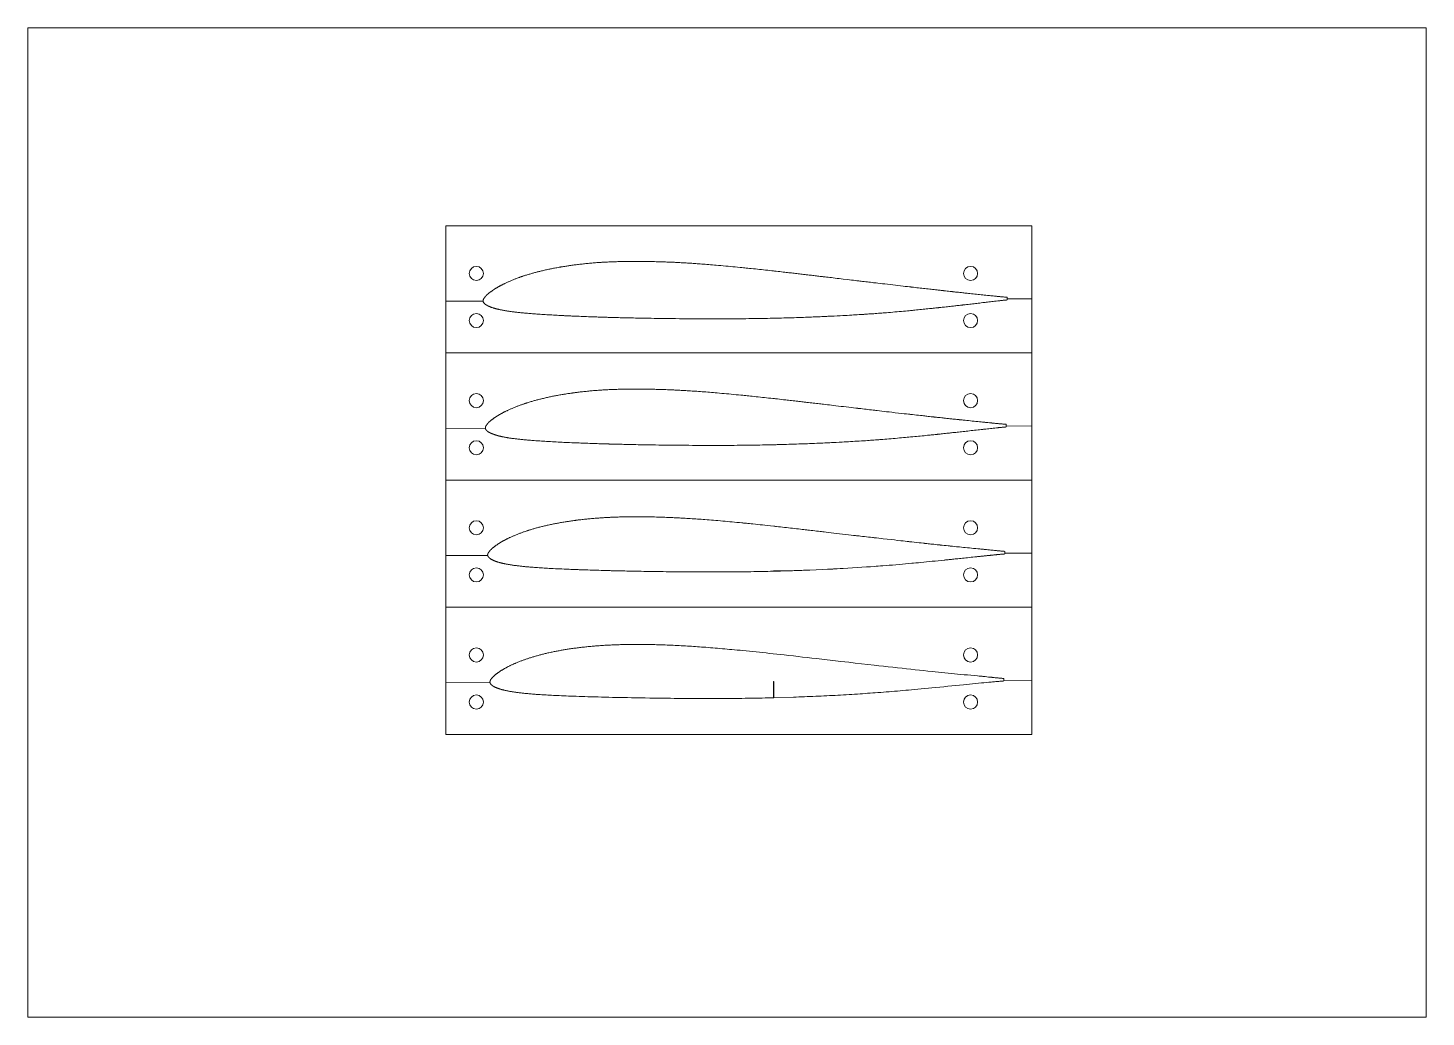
# Paper-space layout 'Sheet' of a CAD drawing. Header units: millimetres. Extents: x 0 to 594, y 0 to 420.
# The model-space entities are those that its viewports show. They can reach past a viewport. Long polylines and large blocks are cut down to what shows.
import ezdxf

# ---------------------------------------------------------------- set-up
doc = ezdxf.new("R2010")
doc.units = ezdxf.units.MM
doc.layers.add('Geometries', color=7, linetype='Continuous')

msp = doc.modelspace()

# ---------------------------------------------------------------- linework, layer by layer
at = {"layer": 'Geometries', "linetype": 'Continuous', "lineweight": 13}
for p, q in [((177.5, 336), (426.5, 336)), ((177.5, 303.98), (177.5, 336)), ((426.5, 336), (426.5, 304.98)), ((177.5, 303.98), (193.36, 304.05)), ((177.5, 303.98), (193.36, 304.05)), ((177.5, 282), (177.5, 303.98)), ((415.98, 305.67), (415.98, 304.94)), ((415.98, 304.94), (426.5, 304.98)), ((415.98, 304.94), (426.5, 304.98)), ((415.98, 304.94), (415.98, 304.49)), ((426.5, 304.98), (426.5, 282)), ((177.5, 249.98), (177.5, 282)), ((177.5, 282), (426.5, 282)), ((426.5, 282), (177.5, 282)), ((426.5, 282), (426.5, 250.98)), ((177.5, 249.98), (194.33, 250.05)), ((177.5, 249.98), (194.33, 250.05)), ((177.5, 228), (177.5, 249.98)), ((405.99, 252.62), (405.99, 252.62)), ((415.54, 251.7), (415.54, 250.94)), ((415.54, 250.94), (426.5, 250.98)), ((415.54, 250.94), (426.5, 250.98)), ((415.54, 250.94), (415.54, 250.56)), ((426.5, 250.98), (426.5, 228)), ((177.5, 228), (426.5, 228)), ((177.5, 195.98), (177.5, 228)), ((426.5, 228), (177.5, 228)), ((426.5, 228), (426.5, 196.98)), ((177.5, 195.98), (195.31, 196.05)), ((177.5, 195.98), (195.31, 196.05)), ((404.82, 198.73), (404.82, 198.73)), ((415.1, 197.73), (415.11, 196.94)), ((415.11, 196.94), (426.5, 196.98)), ((415.11, 196.94), (426.5, 196.98)), ((415.11, 196.94), (415.11, 196.63)), ((426.5, 196.98), (426.5, 174)), ((177.5, 174), (177.5, 195.98)), ((316.71, 189.38), (316.71, 189.51)), ((316.71, 189.51), (324.11, 189.51)), ((319.78, 189.38), (316.71, 189.38)), ((177.5, 174), (426.5, 174)), ((177.5, 141.98), (177.5, 174)), ((426.5, 174), (177.5, 174)), ((426.5, 174), (426.5, 142.98)), ((403.47, 144.86), (403.47, 144.86)), ((414.66, 143.77), (414.67, 142.94)), ((414.67, 142.94), (426.5, 142.98)), ((414.67, 142.94), (426.5, 142.98)), ((414.67, 142.94), (414.67, 142.7)), ((426.5, 142.98), (426.5, 120)), ((177.5, 141.98), (196.29, 142.06)), ((177.5, 141.98), (196.29, 142.06)), ((177.5, 120), (177.5, 141.98)), ((316.72, 135.58), (316.74, 142.54)), ((316.74, 142.54), (316.92, 142.54)), ((316.89, 135.54), (316.92, 142.54)), ((426.5, 120), (177.5, 120))]:
    msp.add_line(p, q, dxfattribs=at)
at = {"layer": 'Geometries', "linetype": 'Continuous', "lineweight": 13, "flags": 128}
for points in [[(193.36, 304.1), (193.36, 304.13), (193.36, 304.16), (193.36, 304.2), (193.36, 304.23), (193.37, 304.26), (193.37, 304.27), (193.37, 304.29), (193.37, 304.3), (193.38, 304.31), (193.38, 304.32), (193.38, 304.32), (193.38, 304.33), (193.38, 304.34), (193.38, 304.35), (193.39, 304.35), (193.39, 304.37), (193.39, 304.38), (193.4, 304.4), (193.41, 304.42), (193.41, 304.44), (193.42, 304.46), (193.43, 304.51), (193.45, 304.56), (193.47, 304.61), (193.49, 304.66), (193.52, 304.73), (193.54, 304.79), (193.57, 304.86), (193.58, 304.88), (193.59, 304.89), (193.6, 304.91), (193.61, 304.93), (193.61, 304.94), (193.62, 304.96), (193.63, 304.97), (193.63, 304.98), (193.64, 305), (193.65, 305.01), (193.65, 305.02), (193.66, 305.03), (193.67, 305.04), (193.67, 305.05), (193.68, 305.07), (193.69, 305.08), (193.7, 305.1), (193.71, 305.11), (193.72, 305.13), (193.73, 305.15), (193.75, 305.17), (193.77, 305.2), (193.78, 305.23), (193.8, 305.25), (193.82, 305.28), (193.84, 305.3), (193.85, 305.32), (193.86, 305.33), (193.87, 305.35), (193.88, 305.36), (193.89, 305.38), (193.9, 305.39), (193.91, 305.4), (193.91, 305.41), (193.92, 305.42), (193.92, 305.42), (193.93, 305.43), (193.97, 305.49), (194.01, 305.53), (194.01, 305.53), (194.01, 305.54), (194.02, 305.54), (194.02, 305.55), (194.02, 305.55), (194.02, 305.55), (194.03, 305.56), (194.03, 305.56), (194.04, 305.57), (194.04, 305.58), (194.05, 305.58), (194.05, 305.59), (194.07, 305.62), (194.11, 305.67), (194.17, 305.74), (194.22, 305.81), (194.28, 305.87), (194.28, 305.88), (194.29, 305.89), (194.3, 305.9), (194.31, 305.91), (194.32, 305.92), (194.33, 305.93), (194.34, 305.95), (194.36, 305.97), (194.38, 306), (194.43, 306.05), (194.48, 306.11), (194.49, 306.12), (194.51, 306.14), (194.52, 306.15), (194.54, 306.17), (194.55, 306.18), (194.56, 306.19), (194.57, 306.2), (194.58, 306.21), (194.59, 306.22), (194.6, 306.23), (194.61, 306.24), (194.62, 306.25), (194.64, 306.27), (194.66, 306.3), (194.68, 306.32), (194.71, 306.34), (194.73, 306.37), (194.76, 306.39), (194.78, 306.42), (194.88, 306.51), (194.98, 306.61), (195.08, 306.71), (195.14, 306.76), (195.14, 306.76), (195.14, 306.77), (195.15, 306.77), (195.15, 306.77), (195.15, 306.78), (195.16, 306.78), (195.16, 306.79), (195.17, 306.8), (195.18, 306.81), (195.19, 306.82), (195.2, 306.82), (195.22, 306.84), (195.23, 306.85), (195.25, 306.86), (195.26, 306.88), (195.28, 306.89), (195.29, 306.9), (195.36, 306.96), (195.45, 307.05), (195.55, 307.13), (195.64, 307.21), (195.74, 307.29), (195.84, 307.37), (195.95, 307.46), (196.05, 307.54), (196.16, 307.62), (196.33, 307.76), (196.5, 307.89), (196.67, 308.02), (196.84, 308.14), (197.02, 308.27), (197.19, 308.4), (197.37, 308.52), (197.38, 308.53), (197.39, 308.53), (197.4, 308.54), (197.41, 308.55), (197.42, 308.56), (197.43, 308.56), (197.44, 308.57), (197.44, 308.57), (197.45, 308.57), (197.46, 308.58), (197.46, 308.58), (197.47, 308.59), (197.48, 308.59), (197.49, 308.6), (197.5, 308.61), (197.51, 308.62), (197.52, 308.63), (197.54, 308.63), (197.55, 308.64), (197.67, 308.72), (197.68, 308.73), (197.69, 308.74), (197.7, 308.74), (197.71, 308.75), (197.72, 308.76), (197.73, 308.76), (197.74, 308.77), (197.75, 308.78), (197.76, 308.79), (197.77, 308.79), (197.79, 308.8), (197.8, 308.81), (197.82, 308.82), (197.85, 308.84), (197.87, 308.86), (197.9, 308.88), (197.93, 308.9), (197.96, 308.92), (197.99, 308.94), (198.01, 308.95), (198.13, 309.03), (198.25, 309.11), (198.36, 309.18), (198.4, 309.21), (198.41, 309.21), (198.42, 309.22), (198.43, 309.22), (198.44, 309.23), (198.45, 309.23), (198.46, 309.24), (198.48, 309.25), (198.49, 309.26), (198.51, 309.28), (198.53, 309.29), (198.55, 309.3), (198.65, 309.36), (198.81, 309.46), (198.85, 309.48), (198.88, 309.5), (198.91, 309.52), (198.95, 309.55), (198.99, 309.57), (199.01, 309.58), (199.03, 309.6), (199.05, 309.61), (199.08, 309.62), (199.1, 309.63), (199.12, 309.65), (199.13, 309.65), (199.14, 309.66), (199.16, 309.67), (199.17, 309.68), (199.18, 309.68), (199.19, 309.69), (199.19, 309.69), (199.24, 309.72), (199.33, 309.77), (199.48, 309.86), (199.61, 309.94), (199.75, 310.02), (199.81, 310.05), (199.82, 310.06), (199.83, 310.06), (199.83, 310.06), (199.84, 310.07), (199.85, 310.07), (199.85, 310.08), (199.86, 310.08), (199.87, 310.09), (199.89, 310.09), (199.9, 310.1), (199.91, 310.11), (199.93, 310.12), (199.95, 310.13), (199.98, 310.15), (200.02, 310.17), (200.18, 310.26), (200.33, 310.34), (200.51, 310.44), (200.7, 310.55), (200.88, 310.64), (201.08, 310.75), (201.28, 310.85), (201.48, 310.96), (201.69, 311.06), (201.89, 311.16), (202.15, 311.29), (202.4, 311.42), (202.66, 311.54), (202.92, 311.66), (203.18, 311.79), (203.44, 311.91), (203.7, 312.02), (203.96, 312.14), (204.22, 312.26), (204.53, 312.39), (204.84, 312.53), (205.15, 312.66), (205.46, 312.79), (205.77, 312.92), (206.09, 313.05), (206.39, 313.17), (206.69, 313.29), (206.99, 313.41), (207.29, 313.52), (207.6, 313.64), (207.9, 313.75), (208.21, 313.86), (208.51, 313.98), (208.78, 314.07), (209.05, 314.17), (209.32, 314.26), (209.59, 314.36), (209.74, 314.41), (209.81, 314.43), (209.82, 314.44), (209.83, 314.44), (209.85, 314.45), (209.86, 314.45), (209.88, 314.46), (209.9, 314.46), (209.92, 314.47), (209.95, 314.48), (209.97, 314.49), (210, 314.5), (210.03, 314.51), (210.07, 314.52), (210.11, 314.53), (210.15, 314.55), (210.2, 314.56), (210.25, 314.58), (210.29, 314.6), (210.54, 314.68), (210.8, 314.76), (211.05, 314.84), (211.41, 314.96), (211.78, 315.08), (212.15, 315.19), (212.51, 315.3), (212.88, 315.41), (213.25, 315.52), (213.6, 315.62), (213.95, 315.72), (214.3, 315.82), (214.65, 315.92), (215, 316.02), (215.35, 316.11), (215.7, 316.21), (216.06, 316.3), (216.41, 316.39), (216.76, 316.48), (217.11, 316.57), (217.46, 316.65), (217.81, 316.74), (218.16, 316.82), (218.6, 316.92), (219.04, 317.03), (219.48, 317.13), (219.93, 317.23), (220.37, 317.33), (220.81, 317.42), (221.26, 317.52), (221.67, 317.6), (222.08, 317.69), (222.49, 317.77), (222.9, 317.85), (223.31, 317.94), (223.72, 318.01), (224.22, 318.11), (224.71, 318.2), (225.21, 318.29), (225.71, 318.38), (226.2, 318.47), (226.4, 318.5), (226.48, 318.52), (226.55, 318.53), (226.82, 318.57), (227.09, 318.62), (227.58, 318.7), (228.06, 318.78), (228.5, 318.85), (228.93, 318.91), (229.37, 318.98), (229.8, 319.04), (230.05, 319.08), (230.07, 319.08), (230.08, 319.09), (230.1, 319.09), (230.12, 319.09), (230.14, 319.09), (230.15, 319.1), (230.35, 319.12), (230.7, 319.17), (231.01, 319.22), (231.32, 319.26), (231.69, 319.31), (232.07, 319.36), (232.44, 319.41), (232.94, 319.47), (233.44, 319.54), (233.94, 319.6), (234.45, 319.66), (234.96, 319.72), (235.47, 319.77), (235.99, 319.83), (236.5, 319.89), (237.02, 319.94), (237.54, 319.99), (238.06, 320.04), (238.58, 320.09), (239.1, 320.13), (239.62, 320.18), (240.14, 320.22), (240.66, 320.26), (241.17, 320.3), (241.69, 320.34), (242.2, 320.38), (242.72, 320.41), (243.1, 320.44), (243.49, 320.46), (243.88, 320.49), (244.16, 320.5), (244.18, 320.5), (244.19, 320.5), (244.2, 320.51), (244.22, 320.51), (244.23, 320.51), (244.24, 320.51), (244.24, 320.51), (244.25, 320.51), (244.26, 320.51), (244.28, 320.51), (244.29, 320.51), (244.3, 320.51), (244.5, 320.52), (244.9, 320.55), (245.31, 320.57), (245.78, 320.59), (246.25, 320.61), (246.73, 320.63), (247.2, 320.66), (247.68, 320.68), (248.15, 320.69), (248.63, 320.71), (249.11, 320.73), (249.59, 320.74), (250.07, 320.76), (250.55, 320.77), (251.04, 320.78), (251.51, 320.8), (251.99, 320.81), (252.47, 320.82), (252.94, 320.83), (253.51, 320.84), (254.08, 320.84), (254.66, 320.85), (255.23, 320.86), (255.8, 320.86), (256.37, 320.86), (257.06, 320.87), (257.75, 320.87), (258.44, 320.87), (259.13, 320.87), (259.82, 320.86), (260.5, 320.86), (261.17, 320.85), (261.85, 320.85), (262.53, 320.84), (263.15, 320.83), (263.77, 320.82), (264.4, 320.81), (265.02, 320.79), (265.64, 320.78), (266.25, 320.77), (266.85, 320.75), (267.46, 320.74), (268.06, 320.72), (268.55, 320.71), (269.03, 320.69), (269.51, 320.68), (269.99, 320.66), (270.46, 320.64), (270.93, 320.63), (271.4, 320.61), (271.87, 320.59), (272.33, 320.57), (272.8, 320.56), (273.27, 320.54), (273.74, 320.52), (274.21, 320.5), (274.67, 320.48), (275.13, 320.45), (275.58, 320.43), (276.04, 320.41), (276.49, 320.39), (277.03, 320.36), (277.57, 320.33), (278.1, 320.3), (278.64, 320.27), (279.17, 320.24), (279.7, 320.21), (280.28, 320.18), (280.86, 320.14), (281.44, 320.11), (282.01, 320.07), (282.59, 320.03), (283.16, 319.99), (283.74, 319.95), (284.37, 319.91), (284.99, 319.86), (285.62, 319.82), (286.25, 319.77), (286.87, 319.72), (287.67, 319.66), (288.46, 319.6), (289.26, 319.54), (290.05, 319.47), (290.84, 319.4), (291.63, 319.34), (292.42, 319.27), (293.42, 319.18), (294.43, 319.09), (295.43, 319), (296.44, 318.91), (297.44, 318.81), (298.44, 318.72), (299.45, 318.62), (300.48, 318.52), (301.51, 318.42), (302.55, 318.32), (302.74, 318.3), (302.95, 318.28), (303.33, 318.24), (304, 318.18), (304.6, 318.12), (305.19, 318.06), (305.9, 317.99), (306.61, 317.91), (307.31, 317.84), (308.19, 317.75), (309.06, 317.66), (309.93, 317.57), (310.8, 317.48), (311.67, 317.38), (312.54, 317.29), (313.41, 317.2), (314.3, 317.1), (315.19, 317), (316.08, 316.9), (316.28, 316.88), (316.37, 316.87), (316.52, 316.85), (316.78, 316.82), (317.24, 316.77), (317.96, 316.69), (318.67, 316.61), (319.38, 316.53), (320.1, 316.45), (320.82, 316.37), (321.54, 316.29), (322.11, 316.22), (322.67, 316.16), (323.24, 316.09), (323.81, 316.03), (324.39, 315.96), (324.95, 315.9), (325.51, 315.83), (326.08, 315.77), (326.65, 315.7), (327.22, 315.63), (327.79, 315.57), (328.36, 315.5), (328.94, 315.43), (329.44, 315.37), (329.95, 315.31), (330.09, 315.3), (330.1, 315.3), (330.11, 315.3), (330.12, 315.3), (330.13, 315.29), (330.14, 315.29), (330.15, 315.29), (330.15, 315.29), (330.16, 315.29), (330.17, 315.29), (330.17, 315.29), (330.18, 315.29), (330.18, 315.29), (330.19, 315.29), (330.19, 315.29), (330.2, 315.29), (330.21, 315.28), (330.61, 315.24), (330.96, 315.2), (331.32, 315.16), (331.84, 315.09), (332.36, 315.03), (332.89, 314.97), (333.42, 314.91), (333.95, 314.85), (334.47, 314.78), (334.99, 314.72), (335.52, 314.66), (336.04, 314.6), (336.63, 314.53), (337.22, 314.46), (337.38, 314.44), (337.41, 314.44), (337.43, 314.44), (337.46, 314.43), (337.47, 314.43), (337.48, 314.43), (337.5, 314.43), (337.51, 314.43), (337.52, 314.43), (337.52, 314.42), (337.53, 314.42), (337.54, 314.42), (337.54, 314.42), (337.55, 314.42), (337.58, 314.42), (337.63, 314.41), (337.83, 314.39), (338.25, 314.34), (338.66, 314.29), (339.34, 314.21), (340.02, 314.13), (340.7, 314.05), (341.38, 313.97), (342.06, 313.89), (342.93, 313.78), (343.8, 313.68), (344.67, 313.58), (345.54, 313.47), (346.41, 313.37), (348.13, 313.17), (349.84, 312.96), (350.8, 312.85), (351.76, 312.73), (352.23, 312.68), (352.44, 312.65), (352.53, 312.64), (352.54, 312.64), (352.54, 312.64), (352.55, 312.64), (352.55, 312.64), (352.56, 312.64), (352.57, 312.64), (352.58, 312.64), (352.59, 312.64), (352.6, 312.63), (352.61, 312.63), (352.63, 312.63), (352.64, 312.63), (352.67, 312.62), (352.71, 312.62), (352.74, 312.62), (352.77, 312.61), (352.81, 312.61), (352.84, 312.61), (352.87, 312.6), (353.05, 312.58), (353.38, 312.54), (353.96, 312.47), (354.63, 312.39), (355.3, 312.31), (355.97, 312.23), (356.64, 312.16), (357.3, 312.08), (357.97, 312), (358.63, 311.92), (359.29, 311.84), (359.77, 311.79), (359.98, 311.76), (359.99, 311.76), (360, 311.76), (360, 311.76), (360.01, 311.76), (360.02, 311.75), (360.03, 311.75), (360.04, 311.75), (360.04, 311.75), (360.05, 311.75), (360.05, 311.75), (360.05, 311.75), (360.06, 311.75), (360.09, 311.75), (360.43, 311.71), (361.03, 311.64), (362.1, 311.51), (363.05, 311.4), (364.01, 311.29), (365.15, 311.15), (366.3, 311.02), (367.44, 310.89), (368.53, 310.76), (369.62, 310.64), (370.71, 310.51), (371.8, 310.39), (372.76, 310.28), (373.71, 310.17), (374.55, 310.07), (374.76, 310.05), (374.85, 310.04), (374.87, 310.04), (374.88, 310.03), (374.89, 310.03), (374.9, 310.03), (374.91, 310.03), (374.92, 310.03), (374.94, 310.03), (374.95, 310.03), (374.97, 310.02), (375, 310.02), (375.02, 310.02), (375.04, 310.02), (375.07, 310.01), (375.09, 310.01), (375.12, 310.01), (375.26, 309.99), (375.52, 309.96), (376.24, 309.88), (376.96, 309.8), (377.68, 309.72), (378.4, 309.63), (379.11, 309.55), (379.83, 309.47), (380.45, 309.4), (381.08, 309.33), (381.7, 309.26), (382.17, 309.21), (382.18, 309.21), (382.19, 309.21), (382.2, 309.2), (382.22, 309.2), (382.23, 309.2), (382.24, 309.2), (382.24, 309.2), (382.25, 309.2), (382.25, 309.2), (382.26, 309.2), (382.26, 309.2), (382.26, 309.2), (382.27, 309.2), (382.27, 309.2), (382.27, 309.2), (382.28, 309.2), (382.32, 309.19), (382.48, 309.17), (383.11, 309.1), (383.74, 309.03), (384.36, 308.96), (384.95, 308.9), (385.54, 308.83), (385.7, 308.81), (385.77, 308.8), (385.78, 308.8), (385.79, 308.8), (385.8, 308.8), (385.8, 308.8), (385.81, 308.8), (385.82, 308.8), (385.83, 308.8), (385.84, 308.8), (385.85, 308.8), (385.86, 308.79), (385.88, 308.79), (385.89, 308.79), (385.91, 308.79), (385.93, 308.79), (385.95, 308.78), (385.99, 308.78), (386.03, 308.78), (386.07, 308.77), (386.26, 308.75), (386.67, 308.7), (387.07, 308.66), (387.53, 308.61), (387.98, 308.56), (388.43, 308.51), (388.89, 308.45), (388.94, 308.45), (389, 308.44), (389.05, 308.44), (389.11, 308.43), (389.16, 308.42), (389.22, 308.42), (389.28, 308.41), (389.33, 308.4), (389.34, 308.4), (389.35, 308.4), (389.36, 308.4), (389.37, 308.4), (389.38, 308.4), (389.38, 308.4), (389.41, 308.4), (389.45, 308.39), (389.53, 308.38), (389.84, 308.35), (390.48, 308.28), (391.12, 308.21), (391.75, 308.14), (392.39, 308.07), (392.74, 308.03), (392.75, 308.03), (392.76, 308.02), (392.77, 308.02), (392.78, 308.02), (392.79, 308.02), (392.8, 308.02), (392.81, 308.02), (392.82, 308.02), (392.83, 308.02), (392.84, 308.02), (392.85, 308.01), (392.86, 308.01), (392.88, 308.01), (392.94, 308.01), (393.18, 307.98), (393.67, 307.92), (394.15, 307.87), (394.73, 307.81), (395.31, 307.75), (395.89, 307.68), (396.1, 307.66), (396.2, 307.65), (396.21, 307.65), (396.22, 307.65), (396.23, 307.65), (396.24, 307.65), (396.24, 307.64), (396.25, 307.64), (396.26, 307.64), (396.27, 307.64), (396.28, 307.64), (396.28, 307.64), (396.29, 307.64), (396.29, 307.64), (396.3, 307.64), (396.3, 307.64), (396.31, 307.64), (396.31, 307.64), (396.35, 307.63), (396.42, 307.63), (396.69, 307.6), (397.17, 307.54), (397.6, 307.5), (398.03, 307.45), (398.54, 307.4), (399.05, 307.34), (399.55, 307.29), (400.24, 307.22), (400.93, 307.14), (401.62, 307.07), (402.31, 307), (402.99, 306.93), (403.66, 306.86), (404.33, 306.79), (404.99, 306.72), (405.66, 306.65), (406.2, 306.59), (406.21, 306.59), (406.22, 306.59), (406.23, 306.59), (406.24, 306.59), (406.25, 306.59), (406.27, 306.59), (406.28, 306.58), (406.3, 306.58), (406.32, 306.58), (406.34, 306.58), (406.37, 306.58), (406.39, 306.57), (406.43, 306.57), (406.46, 306.57), (406.5, 306.56), (406.54, 306.56), (406.57, 306.55), (406.61, 306.55), (406.98, 306.51), (407.73, 306.44), (408.48, 306.36), (409.08, 306.3), (409.34, 306.27), (409.46, 306.26), (409.51, 306.25), (409.52, 306.25), (409.52, 306.25), (409.53, 306.25), (409.53, 306.25), (409.54, 306.25), (409.54, 306.25), (409.54, 306.25), (409.54, 306.25), (409.54, 306.25), (409.54, 306.25), (409.55, 306.25), (409.55, 306.25), (409.55, 306.25), (409.57, 306.25), (409.6, 306.24), (409.65, 306.24), (409.74, 306.23), (410.11, 306.19), (410.59, 306.14), (411.06, 306.1), (411.07, 306.09), (411.08, 306.09), (411.09, 306.09), (411.1, 306.09), (411.11, 306.09), (411.11, 306.09), (411.12, 306.09), (411.12, 306.09), (411.13, 306.09), (411.14, 306.09), (411.14, 306.09), (411.15, 306.09), (411.16, 306.09), (411.17, 306.08), (411.18, 306.08), (411.19, 306.08), (411.24, 306.08), (411.44, 306.06), (411.81, 306.02), (412.14, 305.99), (412.46, 305.96), (412.5, 305.95), (412.54, 305.95), (412.57, 305.95), (412.61, 305.94), (412.64, 305.94), (412.68, 305.94), (412.7, 305.94), (412.72, 305.93), (412.74, 305.93), (412.75, 305.93), (412.77, 305.93), (412.79, 305.93), (412.8, 305.93), (412.83, 305.92), (412.87, 305.92), (412.91, 305.92), (412.94, 305.91), (413.2, 305.89), (413.67, 305.85), (414.08, 305.81), (414.5, 305.78), (414.87, 305.75), (415.24, 305.72), (415.61, 305.7), (415.98, 305.67)], [(415.98, 304.49), (415.72, 304.47), (415.46, 304.45), (415.19, 304.42), (414.93, 304.4), (414.66, 304.38), (414.4, 304.35), (414.09, 304.32), (413.78, 304.29), (413.47, 304.26), (413.15, 304.22), (412.94, 304.2), (412.76, 304.18), (412.61, 304.16), (412.3, 304.13), (412, 304.1), (411.38, 304.03), (411.3, 304.02), (411.24, 304.01), (411.13, 304), (410.64, 303.94), (410.15, 303.88), (409.93, 303.86), (409.83, 303.85), (409.54, 303.81), (408.92, 303.74), (408.29, 303.66), (407.67, 303.59), (407.05, 303.52), (406.74, 303.48), (406.6, 303.47), (406.38, 303.44), (405.71, 303.36), (405.05, 303.28), (404.38, 303.2), (403.78, 303.13), (403.17, 303.06), (402.57, 302.99), (401.97, 302.92), (401.36, 302.85), (400.76, 302.78), (400.11, 302.71), (399.45, 302.63), (398.8, 302.56), (398.15, 302.48), (397.5, 302.41), (397.21, 302.37), (397.04, 302.35), (396.84, 302.33), (396.23, 302.26), (395.62, 302.19), (395.01, 302.12), (394.65, 302.08), (394.28, 302.04), (393.95, 302), (393.78, 301.98), (393.27, 301.93), (392.8, 301.87), (392.34, 301.82), (391.79, 301.76), (391.23, 301.7), (390.68, 301.64), (390.38, 301.6), (390.05, 301.57), (389.46, 301.5), (388.93, 301.45), (388.4, 301.39), (387.87, 301.33), (387.34, 301.27), (387.13, 301.25), (387.03, 301.24), (386.84, 301.22), (386.28, 301.16), (385.71, 301.1), (385.14, 301.04), (384.66, 300.98), (384.17, 300.93), (383.94, 300.91), (383.83, 300.9), (383.69, 300.88), (383.02, 300.81), (382.35, 300.74), (381.67, 300.67), (380.99, 300.6), (380.3, 300.53), (379.62, 300.46), (378.93, 300.39), (378.24, 300.32), (377.55, 300.25), (376.86, 300.19), (376.27, 300.13), (375.83, 300.09), (375.03, 300.01), (374.33, 299.94), (373.62, 299.87), (372.78, 299.79), (371.93, 299.72), (371.08, 299.64), (370.17, 299.56), (369.26, 299.48), (368.35, 299.4), (367.44, 299.32), (366.53, 299.24), (365.68, 299.17), (364.82, 299.1), (363.97, 299.03), (363.41, 298.98), (362.84, 298.94), (362.57, 298.92), (362.15, 298.89), (361.76, 298.86), (361.37, 298.83), (360.7, 298.78), (360.02, 298.73), (359.34, 298.68), (358.66, 298.63), (357.98, 298.58), (357.3, 298.54), (356.7, 298.49), (356.1, 298.45), (355.49, 298.41), (355.16, 298.39), (354.98, 298.38), (354.67, 298.36), (353.89, 298.31), (353.11, 298.26), (352.32, 298.21), (351.54, 298.17), (350.75, 298.12), (349.97, 298.07), (349.04, 298.02), (348.11, 297.97), (347.19, 297.92), (346.26, 297.87), (345.02, 297.8), (343.78, 297.74), (342.54, 297.68), (341.73, 297.64), (340.91, 297.6), (340.51, 297.58), (340.19, 297.57), (339.91, 297.55), (339.35, 297.53), (338.79, 297.5), (338.03, 297.47), (337.28, 297.44), (336.53, 297.4), (335.78, 297.37), (335.03, 297.34), (334.28, 297.31), (333.54, 297.28), (332.96, 297.25), (332.68, 297.24), (332.18, 297.22), (331.28, 297.19), (330.36, 297.15), (329.45, 297.12), (328.54, 297.08), (327.63, 297.05), (326.55, 297.02), (325.47, 296.98), (324.39, 296.95), (323.31, 296.91), (322.23, 296.88), (321.15, 296.85), (320.14, 296.82), (319.13, 296.8), (318.63, 296.79), (318.22, 296.78), (317.87, 296.77), (317.17, 296.75), (316.47, 296.73), (315.33, 296.71), (314.2, 296.69), (313.06, 296.66), (311.92, 296.64), (310.78, 296.62), (309.64, 296.6), (308.5, 296.59), (307.35, 296.57), (306.21, 296.56), (305.07, 296.54), (304.28, 296.53), (304.01, 296.53), (303.88, 296.53), (303.32, 296.52), (302.33, 296.51), (301.01, 296.5), (299.69, 296.49), (298.37, 296.49), (297.05, 296.48), (295.72, 296.47), (294.4, 296.47), (293.08, 296.47), (291.75, 296.47), (290.37, 296.47), (288.98, 296.47), (287.59, 296.48), (286.2, 296.48), (284.81, 296.49), (283.42, 296.5), (281.75, 296.51), (280.09, 296.52), (278.42, 296.54), (276.75, 296.55), (275.08, 296.57), (274.14, 296.58), (273.2, 296.59), (272.26, 296.6), (271.31, 296.62), (270.37, 296.63), (269.42, 296.64), (268.47, 296.66), (267.27, 296.67), (266.06, 296.69), (264.85, 296.71), (263.64, 296.73), (262.43, 296.75), (261.22, 296.77), (260.01, 296.79), (259.08, 296.81), (258.15, 296.83), (257.23, 296.85), (256.3, 296.87), (255.58, 296.88), (254.85, 296.9), (254.13, 296.92), (253.41, 296.93), (252.8, 296.95), (252.19, 296.96), (251.58, 296.98), (250.97, 296.99), (250.36, 297.01), (249.76, 297.02), (249.19, 297.04), (248.62, 297.05), (248.05, 297.07), (247.49, 297.08), (246.92, 297.1), (246.48, 297.11), (246.04, 297.13), (245.66, 297.14), (245.49, 297.14), (245.38, 297.15), (244.76, 297.16), (244.22, 297.18), (243.67, 297.2), (243, 297.22), (242.33, 297.24), (241.67, 297.27), (241, 297.29), (240.34, 297.31), (239.68, 297.34), (238.9, 297.36), (238.12, 297.39), (237.35, 297.42), (236.57, 297.45), (235.8, 297.48), (235.03, 297.52), (234.26, 297.55), (233.49, 297.58), (232.82, 297.61), (232.14, 297.64), (231.55, 297.67), (231.45, 297.67), (231.32, 297.68), (231.09, 297.69), (230.69, 297.7), (230.05, 297.73), (229.41, 297.76), (228.78, 297.79), (228.31, 297.82), (228.11, 297.83), (228.02, 297.83), (227.69, 297.85), (227.02, 297.88), (226.36, 297.92), (225.57, 297.96), (224.78, 298), (223.99, 298.04), (223.29, 298.08), (222.59, 298.12), (221.89, 298.16), (221.19, 298.2), (220.49, 298.25), (219.79, 298.29), (219.06, 298.33), (218.33, 298.38), (217.6, 298.43), (216.87, 298.48), (216.14, 298.53), (215.57, 298.57), (215, 298.62), (214.43, 298.66), (213.86, 298.7), (213.29, 298.75), (212.76, 298.79), (212.23, 298.84), (211.7, 298.88), (211.49, 298.9), (211.43, 298.91), (211.4, 298.91), (211.36, 298.91), (211.21, 298.93), (210.93, 298.95), (210.56, 298.98), (210.19, 299.02), (209.83, 299.06), (209.41, 299.1), (208.99, 299.14), (208.57, 299.18), (208.15, 299.23), (207.73, 299.27), (207.32, 299.32), (206.92, 299.37), (206.53, 299.41), (206.14, 299.46), (205.75, 299.51), (205.36, 299.57), (205.05, 299.61), (204.74, 299.65), (204.43, 299.69), (204.12, 299.74), (203.81, 299.79), (203.5, 299.83), (203.19, 299.88), (202.89, 299.93), (202.64, 299.97), (202.4, 300.02), (202.16, 300.06), (201.92, 300.1), (201.68, 300.15), (201.44, 300.19), (201.2, 300.24), (200.96, 300.28), (200.93, 300.29), (200.93, 300.29), (200.92, 300.29), (200.92, 300.29), (200.91, 300.3), (200.91, 300.3), (200.91, 300.3), (200.88, 300.3), (200.84, 300.31), (200.77, 300.33), (200.64, 300.35), (200.4, 300.4), (200.17, 300.46), (200.14, 300.46), (200.12, 300.47), (200.12, 300.47), (200.12, 300.47), (200.11, 300.47), (200.11, 300.47), (200.11, 300.47), (200.1, 300.47), (200.1, 300.47), (200.01, 300.49), (199.85, 300.53), (199.61, 300.58), (199.38, 300.64), (199.35, 300.65), (199.34, 300.65), (199.34, 300.65), (199.33, 300.65), (199.33, 300.65), (199.33, 300.65), (199.3, 300.66), (199.26, 300.67), (199.18, 300.69), (199.02, 300.73), (198.85, 300.78), (198.68, 300.82), (198.6, 300.85), (198.56, 300.85), (198.56, 300.86), (198.56, 300.86), (198.56, 300.86), (198.56, 300.86), (198.56, 300.86), (198.55, 300.86), (198.55, 300.86), (198.55, 300.86), (198.43, 300.89), (198.32, 300.93), (198.21, 300.96), (198.18, 300.97), (198.18, 300.97), (198.17, 300.97), (198.17, 300.97), (198.16, 300.97), (198.15, 300.97), (198.09, 300.99), (197.98, 301.03), (197.79, 301.08), (197.62, 301.14), (197.45, 301.19), (197.29, 301.25), (197.14, 301.3), (196.98, 301.35), (196.83, 301.41), (196.67, 301.47), (196.55, 301.51), (196.43, 301.56), (196.31, 301.61), (196.19, 301.66), (196.07, 301.71), (195.97, 301.75), (195.86, 301.8), (195.76, 301.84), (195.65, 301.89), (195.59, 301.91), (195.57, 301.93), (195.56, 301.93), (195.56, 301.93), (195.55, 301.93), (195.55, 301.93), (195.51, 301.95), (195.44, 301.99), (195.37, 302.02), (195.3, 302.06), (195.23, 302.1), (195.16, 302.14), (195.06, 302.19), (194.97, 302.24), (194.88, 302.3), (194.85, 302.31), (194.85, 302.31), (194.85, 302.32), (194.84, 302.32), (194.84, 302.32), (194.83, 302.32), (194.83, 302.33), (194.82, 302.33), (194.76, 302.37), (194.71, 302.4), (194.66, 302.43), (194.6, 302.47), (194.55, 302.5), (194.53, 302.52), (194.52, 302.52), (194.52, 302.52), (194.52, 302.53), (194.51, 302.53), (194.51, 302.53), (194.51, 302.53), (194.49, 302.54), (194.43, 302.58), (194.37, 302.63), (194.32, 302.67), (194.26, 302.71), (194.21, 302.76), (194.2, 302.77), (194.19, 302.77), (194.19, 302.77), (194.19, 302.78), (194.18, 302.78), (194.18, 302.78), (194.14, 302.82), (194.1, 302.85), (194.06, 302.89), (194.05, 302.9), (194.05, 302.9), (194.04, 302.91), (194.04, 302.91), (194.03, 302.91), (194.03, 302.92), (194, 302.95), (193.94, 303), (193.9, 303.04), (193.86, 303.08), (193.82, 303.12), (193.78, 303.17), (193.76, 303.19), (193.76, 303.19), (193.75, 303.19), (193.75, 303.19), (193.75, 303.2), (193.75, 303.2), (193.75, 303.2), (193.73, 303.22), (193.71, 303.25), (193.68, 303.28), (193.66, 303.31), (193.64, 303.34), (193.61, 303.37), (193.59, 303.41), (193.57, 303.44), (193.55, 303.48), (193.54, 303.51), (193.52, 303.55), (193.49, 303.6), (193.47, 303.65), (193.45, 303.7), (193.44, 303.73), (193.42, 303.77), (193.41, 303.81), (193.4, 303.85), (193.39, 303.89), (193.39, 303.89), (193.39, 303.9), (193.39, 303.9), (193.38, 303.9), (193.38, 303.91), (193.38, 303.91), (193.38, 303.94), (193.37, 303.98), (193.36, 304.01), (193.36, 304.05)], [(193.36, 304.05), (193.36, 304.07), (193.36, 304.1)], [(194.33, 250.15), (194.33, 250.18), (194.33, 250.21), (194.33, 250.24), (194.33, 250.28), (194.34, 250.31), (194.34, 250.32), (194.34, 250.33), (194.34, 250.35), (194.35, 250.36), (194.35, 250.36), (194.35, 250.37), (194.35, 250.38), (194.35, 250.39), (194.35, 250.39), (194.36, 250.4), (194.36, 250.42), (194.36, 250.43), (194.37, 250.45), (194.38, 250.47), (194.38, 250.49), (194.39, 250.51), (194.4, 250.56), (194.42, 250.62), (194.44, 250.67), (194.46, 250.72), (194.49, 250.78), (194.52, 250.85), (194.55, 250.91), (194.55, 250.93), (194.56, 250.95), (194.57, 250.97), (194.58, 250.98), (194.59, 251), (194.59, 251.01), (194.6, 251.03), (194.61, 251.04), (194.62, 251.06), (194.62, 251.07), (194.63, 251.08), (194.64, 251.09), (194.64, 251.1), (194.65, 251.11), (194.66, 251.13), (194.67, 251.14), (194.68, 251.16), (194.69, 251.17), (194.7, 251.19), (194.71, 251.21), (194.73, 251.23), (194.74, 251.26), (194.76, 251.29), (194.78, 251.31), (194.8, 251.34), (194.82, 251.37), (194.83, 251.38), (194.84, 251.4), (194.85, 251.41), (194.86, 251.42), (194.87, 251.44), (194.88, 251.45), (194.89, 251.46), (194.89, 251.47), (194.9, 251.48), (194.9, 251.48), (194.91, 251.49), (194.91, 251.49), (194.96, 251.55), (194.99, 251.59), (194.99, 251.6), (195, 251.6), (195, 251.61), (195, 251.61), (195, 251.61), (195.01, 251.62), (195.01, 251.62), (195.01, 251.63), (195.02, 251.63), (195.02, 251.64), (195.03, 251.65), (195.04, 251.66), (195.06, 251.68), (195.1, 251.74), (195.15, 251.8), (195.21, 251.87), (195.26, 251.94), (195.27, 251.95), (195.28, 251.96), (195.29, 251.97), (195.3, 251.98), (195.31, 251.99), (195.32, 252), (195.33, 252.02), (195.35, 252.04), (195.37, 252.06), (195.42, 252.12), (195.47, 252.17), (195.49, 252.19), (195.5, 252.21), (195.52, 252.22), (195.53, 252.24), (195.54, 252.25), (195.55, 252.26), (195.56, 252.27), (195.57, 252.28), (195.58, 252.29), (195.59, 252.3), (195.6, 252.31), (195.61, 252.32), (195.63, 252.34), (195.66, 252.37), (195.68, 252.39), (195.7, 252.42), (195.73, 252.44), (195.75, 252.46), (195.78, 252.49), (195.88, 252.59), (195.98, 252.69), (196.09, 252.78), (196.14, 252.84), (196.14, 252.84), (196.15, 252.84), (196.15, 252.84), (196.15, 252.85), (196.16, 252.85), (196.16, 252.86), (196.17, 252.86), (196.18, 252.87), (196.19, 252.88), (196.2, 252.89), (196.21, 252.9), (196.23, 252.91), (196.24, 252.93), (196.26, 252.94), (196.27, 252.95), (196.28, 252.97), (196.3, 252.98), (196.37, 253.04), (196.46, 253.12), (196.56, 253.2), (196.66, 253.28), (196.76, 253.37), (196.86, 253.45), (196.97, 253.54), (197.08, 253.62), (197.18, 253.7), (197.33, 253.82), (197.49, 253.93), (197.64, 254.05), (197.79, 254.16), (197.95, 254.27), (198.1, 254.38), (198.26, 254.49), (198.42, 254.6), (198.43, 254.61), (198.44, 254.62), (198.45, 254.63), (198.46, 254.63), (198.47, 254.64), (198.48, 254.64), (198.48, 254.65), (198.49, 254.65), (198.5, 254.66), (198.51, 254.66), (198.51, 254.67), (198.52, 254.67), (198.53, 254.68), (198.54, 254.69), (198.55, 254.69), (198.56, 254.7), (198.57, 254.71), (198.59, 254.72), (198.6, 254.72), (198.72, 254.81), (198.73, 254.81), (198.74, 254.82), (198.75, 254.82), (198.75, 254.83), (198.76, 254.84), (198.77, 254.84), (198.78, 254.85), (198.79, 254.85), (198.8, 254.86), (198.81, 254.87), (198.83, 254.88), (198.84, 254.89), (198.86, 254.9), (198.87, 254.91), (198.9, 254.93), (198.93, 254.94), (198.96, 254.96), (198.99, 254.98), (199.02, 255), (199.04, 255.02), (199.07, 255.04), (199.19, 255.12), (199.31, 255.19), (199.42, 255.26), (199.47, 255.29), (199.48, 255.3), (199.48, 255.3), (199.49, 255.31), (199.5, 255.31), (199.51, 255.32), (199.53, 255.33), (199.54, 255.34), (199.56, 255.35), (199.58, 255.36), (199.6, 255.37), (199.62, 255.38), (199.71, 255.44), (199.88, 255.55), (199.92, 255.57), (199.95, 255.59), (199.99, 255.61), (200.02, 255.63), (200.06, 255.65), (200.08, 255.67), (200.11, 255.68), (200.13, 255.69), (200.15, 255.71), (200.17, 255.72), (200.19, 255.73), (200.21, 255.74), (200.22, 255.75), (200.23, 255.75), (200.24, 255.76), (200.25, 255.77), (200.26, 255.77), (200.27, 255.78), (200.32, 255.81), (200.41, 255.86), (200.56, 255.94), (200.7, 256.02), (200.84, 256.1), (200.9, 256.14), (200.91, 256.14), (200.91, 256.14), (200.92, 256.15), (200.93, 256.15), (200.93, 256.16), (200.94, 256.16), (200.95, 256.16), (200.96, 256.17), (200.97, 256.18), (200.99, 256.19), (201, 256.19), (201.02, 256.2), (201.03, 256.21), (201.07, 256.23), (201.11, 256.25), (201.27, 256.34), (201.42, 256.43), (201.61, 256.53), (201.8, 256.63), (201.99, 256.73), (202.19, 256.83), (202.39, 256.94), (202.59, 257.04), (202.8, 257.14), (203, 257.24), (203.27, 257.37), (203.53, 257.49), (203.79, 257.62), (204.05, 257.74), (204.32, 257.86), (204.58, 257.98), (204.84, 258.1), (205.1, 258.21), (205.36, 258.33), (205.68, 258.46), (205.99, 258.6), (206.3, 258.73), (206.62, 258.86), (206.94, 258.98), (207.25, 259.11), (207.56, 259.23), (207.86, 259.35), (208.17, 259.46), (208.47, 259.58), (208.78, 259.69), (209.09, 259.81), (209.39, 259.92), (209.7, 260.03), (209.97, 260.12), (210.25, 260.22), (210.52, 260.31), (210.79, 260.4), (210.94, 260.45), (211.01, 260.48), (211.02, 260.48), (211.03, 260.48), (211.05, 260.49), (211.06, 260.49), (211.08, 260.5), (211.1, 260.51), (211.12, 260.51), (211.15, 260.52), (211.17, 260.53), (211.2, 260.54), (211.24, 260.55), (211.27, 260.56), (211.31, 260.57), (211.36, 260.59), (211.4, 260.61), (211.45, 260.62), (211.5, 260.64), (211.75, 260.72), (212, 260.8), (212.26, 260.88), (212.63, 260.99), (212.99, 261.11), (213.36, 261.22), (213.73, 261.33), (214.1, 261.44), (214.48, 261.55), (214.83, 261.65), (215.18, 261.74), (215.53, 261.84), (215.88, 261.94), (216.23, 262.03), (216.63, 262.13), (217.02, 262.24), (217.42, 262.34), (217.81, 262.43), (218.21, 262.53), (218.61, 262.63), (219.01, 262.72), (219.41, 262.82), (219.85, 262.92), (220.29, 263.02), (220.73, 263.12), (221.18, 263.21), (221.62, 263.31), (222.07, 263.4), (222.51, 263.49), (222.92, 263.58), (223.33, 263.66), (223.74, 263.74), (224.15, 263.82), (224.57, 263.9), (224.98, 263.97), (225.47, 264.06), (225.97, 264.15), (226.46, 264.24), (226.96, 264.33), (227.46, 264.41), (227.65, 264.44), (227.74, 264.46), (227.81, 264.47), (228.08, 264.51), (228.35, 264.55), (228.83, 264.63), (229.31, 264.71), (229.75, 264.77), (230.18, 264.83), (230.62, 264.9), (231.05, 264.96), (231.3, 264.99), (231.31, 265), (231.33, 265), (231.35, 265), (231.36, 265), (231.38, 265.01), (231.4, 265.01), (231.6, 265.04), (231.94, 265.08), (232.25, 265.12), (232.56, 265.17), (232.93, 265.21), (233.31, 265.26), (233.68, 265.31), (234.17, 265.37), (234.67, 265.43), (235.17, 265.48), (235.67, 265.54), (236.18, 265.6), (236.69, 265.65), (237.2, 265.7), (237.72, 265.75), (238.23, 265.8), (238.74, 265.85), (239.26, 265.9), (239.77, 265.94), (240.29, 265.99), (240.8, 266.03), (241.32, 266.07), (241.83, 266.11), (242.34, 266.14), (242.85, 266.18), (243.36, 266.21), (243.87, 266.24), (244.25, 266.27), (244.63, 266.29), (245.01, 266.31), (245.3, 266.33), (245.31, 266.33), (245.32, 266.33), (245.34, 266.33), (245.35, 266.33), (245.36, 266.33), (245.37, 266.33), (245.38, 266.33), (245.38, 266.33), (245.4, 266.33), (245.41, 266.33), (245.42, 266.34), (245.43, 266.34), (245.63, 266.35), (246.03, 266.37), (246.43, 266.39), (246.89, 266.41), (247.35, 266.43), (247.82, 266.45), (248.29, 266.47), (248.75, 266.49), (249.22, 266.5), (249.69, 266.52), (250.22, 266.54), (250.74, 266.55), (251.27, 266.57), (251.79, 266.58), (252.32, 266.59), (252.85, 266.6), (253.38, 266.61), (253.91, 266.62), (254.58, 266.63), (255.25, 266.64), (255.92, 266.64), (256.59, 266.65), (257.26, 266.65), (257.93, 266.65), (258.6, 266.65), (259.27, 266.65), (259.94, 266.65), (260.61, 266.64), (261.27, 266.64), (261.93, 266.63), (262.59, 266.62), (263.25, 266.61), (263.86, 266.6), (264.47, 266.59), (265.08, 266.58), (265.68, 266.57), (266.29, 266.55), (266.88, 266.54), (267.47, 266.52), (268.07, 266.5), (268.66, 266.49), (269.26, 266.47), (269.86, 266.45), (270.46, 266.43), (271.06, 266.41), (271.65, 266.38), (272.25, 266.36), (272.84, 266.34), (273.36, 266.32), (273.88, 266.29), (274.39, 266.27), (274.9, 266.25), (275.42, 266.22), (275.93, 266.2), (276.44, 266.17), (276.95, 266.15), (277.59, 266.11), (278.22, 266.08), (278.86, 266.04), (279.49, 266.01), (280.13, 265.97), (280.8, 265.93), (281.47, 265.89), (282.14, 265.84), (282.8, 265.8), (283.47, 265.75), (284.13, 265.71), (284.92, 265.65), (285.7, 265.6), (286.48, 265.54), (287.26, 265.48), (288.05, 265.42), (288.84, 265.36), (289.63, 265.29), (290.43, 265.23), (291.22, 265.16), (292.01, 265.09), (292.79, 265.03), (293.8, 264.94), (294.8, 264.85), (295.8, 264.76), (296.81, 264.67), (297.81, 264.57), (298.81, 264.48), (299.82, 264.38), (300.85, 264.28), (301.88, 264.18), (302.91, 264.08), (303.1, 264.07), (303.31, 264.04), (303.69, 264.01), (304.36, 263.94), (304.96, 263.88), (305.55, 263.82), (306.26, 263.75), (306.97, 263.68), (307.68, 263.61), (308.55, 263.52), (309.43, 263.43), (310.3, 263.33), (311.17, 263.24), (312.04, 263.15), (312.91, 263.06), (313.78, 262.96), (314.68, 262.86), (315.57, 262.77), (316.47, 262.67), (316.67, 262.65), (316.76, 262.64), (316.91, 262.62), (317.17, 262.59), (317.63, 262.54), (318.49, 262.45), (319.35, 262.35), (320.21, 262.25), (321.07, 262.16), (321.93, 262.06), (322.57, 261.99), (323.2, 261.91), (323.83, 261.84), (324.47, 261.77), (325.11, 261.7), (325.75, 261.62), (326.39, 261.55), (327.03, 261.48), (327.59, 261.41), (328.16, 261.35), (328.73, 261.28), (329.3, 261.21), (329.8, 261.16), (330.31, 261.1), (330.45, 261.08), (330.46, 261.08), (330.46, 261.08), (330.47, 261.08), (330.48, 261.08), (330.49, 261.08), (330.5, 261.08), (330.51, 261.07), (330.51, 261.07), (330.52, 261.07), (330.52, 261.07), (330.53, 261.07), (330.53, 261.07), (330.54, 261.07), (330.55, 261.07), (330.55, 261.07), (330.56, 261.07), (330.95, 261.02), (331.3, 260.98), (331.65, 260.94), (332.31, 260.86), (332.98, 260.79), (333.64, 260.71), (334.31, 260.63), (334.97, 260.56), (335.64, 260.48), (336.31, 260.4), (336.89, 260.33), (337.47, 260.26), (337.63, 260.24), (337.65, 260.24), (337.68, 260.24), (337.7, 260.24), (337.71, 260.23), (337.73, 260.23), (337.74, 260.23), (337.75, 260.23), (337.76, 260.23), (337.77, 260.23), (337.77, 260.23), (337.78, 260.23), (337.78, 260.23), (337.79, 260.23), (337.82, 260.22), (337.87, 260.22), (338.07, 260.19), (338.88, 260.1), (339.71, 260), (340.54, 259.9), (341.38, 259.8), (342.21, 259.71), (343.29, 259.58), (344.38, 259.45), (345.47, 259.32), (346.55, 259.19), (347.64, 259.07), (348.73, 258.94), (349.82, 258.81), (350.76, 258.7), (351.69, 258.59), (352.16, 258.54), (352.36, 258.51), (352.45, 258.5), (352.45, 258.5), (352.46, 258.5), (352.47, 258.5), (352.47, 258.5), (352.48, 258.5), (352.48, 258.5), (352.49, 258.5), (352.5, 258.5), (352.52, 258.49), (352.53, 258.49), (352.54, 258.49), (352.56, 258.49), (352.59, 258.49), (352.62, 258.48), (352.65, 258.48), (352.69, 258.47), (352.72, 258.47), (352.75, 258.47), (352.78, 258.46), (352.96, 258.44), (353.28, 258.4), (353.85, 258.34), (354.6, 258.25), (355.35, 258.16), (356.09, 258.08), (356.84, 257.99), (357.58, 257.9), (358.33, 257.81), (359.07, 257.73), (359.54, 257.67), (359.75, 257.65), (359.75, 257.65), (359.76, 257.65), (359.77, 257.65), (359.78, 257.65), (359.79, 257.64), (359.8, 257.64), (359.81, 257.64), (359.81, 257.64), (359.81, 257.64), (359.82, 257.64), (359.82, 257.64), (359.82, 257.64), (359.86, 257.64), (360.19, 257.6), (360.78, 257.53), (361.83, 257.41), (362.77, 257.3), (363.71, 257.19), (364.83, 257.06), (365.95, 256.93), (367.07, 256.81), (368.49, 256.64), (369.92, 256.48), (371.35, 256.32), (372.29, 256.21), (373.23, 256.11), (374.05, 256.02), (374.25, 255.99), (374.34, 255.98), (374.36, 255.98), (374.37, 255.98), (374.38, 255.98), (374.39, 255.98), (374.4, 255.98), (374.41, 255.97), (374.43, 255.97), (374.44, 255.97), (374.46, 255.97), (374.48, 255.97), (374.5, 255.96), (374.53, 255.96), (374.55, 255.96), (374.58, 255.96), (374.61, 255.95), (374.75, 255.94), (375, 255.91), (375.85, 255.81), (376.7, 255.72), (377.55, 255.63), (378.39, 255.53), (379.24, 255.44), (379.86, 255.37), (380.47, 255.3), (381.09, 255.23), (381.54, 255.18), (381.56, 255.18), (381.57, 255.18), (381.58, 255.18), (381.59, 255.18), (381.61, 255.18), (381.61, 255.18), (381.62, 255.17), (381.63, 255.17), (381.63, 255.17), (381.63, 255.17), (381.64, 255.17), (381.64, 255.17), (381.64, 255.17), (381.65, 255.17), (381.65, 255.17), (381.65, 255.17), (381.69, 255.17), (381.85, 255.15), (382.47, 255.08), (383.1, 255.01), (383.72, 254.94), (384.3, 254.88), (384.88, 254.82), (385.04, 254.8), (385.11, 254.79), (385.12, 254.79), (385.13, 254.79), (385.14, 254.79), (385.15, 254.79), (385.16, 254.79), (385.17, 254.79), (385.18, 254.78), (385.19, 254.78), (385.2, 254.78), (385.21, 254.78), (385.23, 254.78), (385.25, 254.78), (385.27, 254.77), (385.29, 254.77), (385.33, 254.77), (385.37, 254.76), (385.4, 254.76), (385.6, 254.74), (386, 254.69), (386.4, 254.65), (387, 254.59), (387.6, 254.52), (388.21, 254.45), (388.26, 254.45), (388.32, 254.44), (388.37, 254.44), (388.43, 254.43), (388.48, 254.42), (388.54, 254.42), (388.59, 254.41), (388.65, 254.41), (388.66, 254.4), (388.67, 254.4), (388.68, 254.4), (388.69, 254.4), (388.69, 254.4), (388.7, 254.4), (388.72, 254.4), (388.77, 254.39), (388.84, 254.38), (389.15, 254.35), (389.79, 254.28), (390.43, 254.21), (391.06, 254.15), (391.7, 254.08), (392.05, 254.04), (392.06, 254.04), (392.07, 254.04), (392.08, 254.04), (392.09, 254.04), (392.1, 254.03), (392.11, 254.03), (392.12, 254.03), (392.13, 254.03), (392.14, 254.03), (392.15, 254.03), (392.16, 254.03), (392.17, 254.03), (392.19, 254.03), (392.25, 254.02), (392.49, 253.99), (392.98, 253.94), (393.46, 253.89), (394.05, 253.83), (394.62, 253.77), (395.2, 253.71), (395.42, 253.68), (395.51, 253.67), (395.52, 253.67), (395.53, 253.67), (395.54, 253.67), (395.55, 253.67), (395.56, 253.67), (395.57, 253.67), (395.58, 253.67), (395.59, 253.67), (395.59, 253.67), (395.6, 253.67), (395.61, 253.67), (395.61, 253.66), (395.61, 253.66), (395.62, 253.66), (395.63, 253.66), (395.63, 253.66), (395.67, 253.66), (395.74, 253.65), (396.01, 253.62), (396.49, 253.57), (396.92, 253.53), (397.35, 253.48), (398.12, 253.41), (398.89, 253.33), (399.66, 253.25), (400.44, 253.17), (401.21, 253.09), (401.98, 253.01), (402.75, 252.94), (403.52, 252.86), (404.29, 252.78), (405.05, 252.71), (405.49, 252.66), (405.59, 252.65), (405.6, 252.65), (405.61, 252.65), (405.62, 252.65), (405.63, 252.65), (405.65, 252.65), (405.66, 252.65), (405.67, 252.65), (405.69, 252.64), (405.71, 252.64), (405.73, 252.64), (405.75, 252.64), (405.77, 252.64), (405.8, 252.63), (405.82, 252.63), (405.85, 252.63), (405.88, 252.63), (405.92, 252.62), (405.95, 252.62), (405.99, 252.62)], [(415.54, 250.56), (415.27, 250.54), (415, 250.52), (414.73, 250.5), (414.46, 250.48), (414.19, 250.45), (413.92, 250.43), (413.6, 250.4), (413.28, 250.37), (412.96, 250.34), (412.64, 250.31), (412.41, 250.28), (412.24, 250.27), (412.08, 250.25), (411.77, 250.22), (411.45, 250.18), (410.82, 250.12), (410.74, 250.11), (410.67, 250.1), (410.56, 250.09), (410.06, 250.03), (409.55, 249.98), (409.33, 249.95), (409.23, 249.94), (408.93, 249.91), (408.3, 249.84), (407.66, 249.77), (407.02, 249.7), (406.38, 249.63), (406.07, 249.59), (405.93, 249.58), (405.7, 249.55), (405.02, 249.48), (404.34, 249.4), (403.66, 249.32), (402.92, 249.24), (402.19, 249.16), (401.45, 249.08), (400.72, 249), (399.98, 248.92), (399.32, 248.84), (398.66, 248.77), (397.99, 248.7), (397.33, 248.63), (396.67, 248.55), (396.39, 248.52), (396.21, 248.5), (396.01, 248.48), (395.39, 248.42), (394.78, 248.35), (394.16, 248.28), (393.42, 248.2), (393.09, 248.17), (392.92, 248.15), (392.4, 248.09), (391.93, 248.04), (391.47, 247.99), (390.91, 247.93), (390.35, 247.87), (389.79, 247.81), (389.49, 247.78), (389.16, 247.74), (388.57, 247.68), (388.04, 247.63), (387.51, 247.57), (386.98, 247.51), (386.45, 247.46), (386.24, 247.44), (386.14, 247.43), (385.95, 247.41), (385.38, 247.35), (384.82, 247.29), (384.25, 247.23), (383.77, 247.18), (383.29, 247.13), (383.05, 247.11), (382.94, 247.1), (382.81, 247.08), (382.14, 247.02), (381.47, 246.95), (380.7, 246.87), (379.92, 246.79), (379.14, 246.72), (378.36, 246.64), (377.58, 246.57), (376.8, 246.49), (376.01, 246.41), (375.43, 246.36), (374.99, 246.32), (374.2, 246.24), (373.5, 246.18), (372.8, 246.11), (371.97, 246.04), (371.13, 245.96), (370.29, 245.89), (369.39, 245.81), (368.5, 245.73), (367.6, 245.65), (366.69, 245.58), (365.79, 245.5), (364.95, 245.43), (364.11, 245.36), (363.27, 245.3), (362.15, 245.21), (361.88, 245.19), (361.47, 245.16), (360.7, 245.1), (360.04, 245.05), (359.37, 245), (358.7, 244.95), (358.03, 244.91), (357.36, 244.86), (356.69, 244.81), (355.8, 244.75), (354.92, 244.7), (354.59, 244.67), (354.42, 244.66), (354.11, 244.64), (353.19, 244.58), (352.27, 244.53), (351.34, 244.47), (350.42, 244.41), (349.5, 244.36), (348.59, 244.31), (347.68, 244.25), (346.77, 244.2), (345.86, 244.15), (344.65, 244.09), (343.43, 244.03), (342.22, 243.96), (341.42, 243.92), (340.62, 243.89), (340.23, 243.87), (339.91, 243.85), (339.64, 243.84), (338.54, 243.79), (337.68, 243.75), (336.81, 243.71), (335.95, 243.67), (335.1, 243.63), (334.24, 243.6), (333.38, 243.56), (332.82, 243.54), (332.54, 243.53), (332.04, 243.51), (331.16, 243.47), (330.26, 243.44), (329.36, 243.4), (328.47, 243.37), (327.57, 243.34), (326.51, 243.3), (325.44, 243.26), (324.38, 243.23), (323.31, 243.2), (322.25, 243.17), (321.19, 243.13), (320.19, 243.11), (319.19, 243.08), (318.69, 243.07), (318.29, 243.06), (317.95, 243.05), (317.26, 243.03), (316.57, 243.02), (315.45, 242.99), (314.32, 242.97), (313.2, 242.94), (312.08, 242.92), (310.96, 242.9), (309.83, 242.88), (308.71, 242.86), (307.58, 242.85), (306.46, 242.83), (305.33, 242.82), (304.55, 242.81), (304.29, 242.8), (304.16, 242.8), (303.61, 242.8), (302.63, 242.79), (301.33, 242.77), (300.03, 242.76), (298.73, 242.75), (297.43, 242.75), (296.13, 242.74), (294.83, 242.74), (293.53, 242.73), (292.23, 242.73), (290.86, 242.73), (289.5, 242.73), (288.13, 242.73), (286.77, 242.74), (285.4, 242.74), (284.04, 242.75), (282.4, 242.76), (280.76, 242.77), (279.12, 242.78), (277.48, 242.8), (275.83, 242.81), (274.91, 242.82), (273.99, 242.84), (273.07, 242.85), (272.14, 242.86), (271.21, 242.87), (270.28, 242.88), (269.35, 242.89), (267.97, 242.91), (266.59, 242.93), (265.21, 242.95), (263.83, 242.97), (262.44, 243), (261.06, 243.02), (260.13, 243.04), (259.21, 243.05), (258.28, 243.07), (257.35, 243.09), (256.43, 243.11), (255.51, 243.13), (254.58, 243.15), (253.86, 243.16), (253.14, 243.18), (252.42, 243.2), (251.71, 243.21), (250.99, 243.23), (250.29, 243.25), (249.59, 243.26), (248.89, 243.28), (248.19, 243.3), (247.76, 243.31), (247.32, 243.32), (246.94, 243.33), (246.77, 243.34), (246.66, 243.34), (246.06, 243.36), (245.51, 243.37), (244.97, 243.39), (244.18, 243.41), (243.38, 243.44), (242.59, 243.46), (241.8, 243.49), (241.01, 243.51), (240.23, 243.54), (239.46, 243.57), (238.68, 243.59), (237.91, 243.62), (237.14, 243.65), (236.37, 243.68), (235.61, 243.71), (234.84, 243.74), (234.17, 243.76), (233.49, 243.79), (232.9, 243.81), (232.8, 243.82), (232.67, 243.82), (232.44, 243.83), (232.04, 243.85), (231.08, 243.89), (230.13, 243.93), (229.66, 243.95), (229.45, 243.96), (229.36, 243.96), (229.03, 243.98), (228.37, 244.01), (227.7, 244.04), (226.91, 244.08), (226.12, 244.12), (225.33, 244.16), (224.48, 244.2), (223.63, 244.24), (222.79, 244.29), (221.95, 244.34), (221.11, 244.38), (220.37, 244.43), (219.63, 244.47), (218.9, 244.52), (218.17, 244.56), (217.43, 244.61), (216.86, 244.65), (216.28, 244.69), (215.71, 244.73), (215.13, 244.77), (214.56, 244.82), (214.02, 244.86), (213.49, 244.9), (212.96, 244.95), (212.74, 244.96), (212.68, 244.97), (212.65, 244.97), (212.61, 244.97), (212.46, 244.99), (212.18, 245.01), (211.81, 245.04), (211.43, 245.08), (211.06, 245.11), (210.63, 245.15), (210.21, 245.19), (209.79, 245.24), (209.37, 245.28), (208.94, 245.32), (208.52, 245.37), (208.12, 245.41), (207.73, 245.46), (207.33, 245.51), (206.93, 245.56), (206.54, 245.61), (206.22, 245.65), (205.91, 245.69), (205.6, 245.73), (205.28, 245.78), (204.97, 245.82), (204.66, 245.87), (204.34, 245.92), (204.03, 245.97), (203.79, 246.01), (203.54, 246.05), (203.3, 246.09), (203.05, 246.13), (202.81, 246.18), (202.57, 246.22), (202.32, 246.27), (202.08, 246.31), (202.05, 246.32), (202.04, 246.32), (202.04, 246.32), (202.03, 246.32), (202.03, 246.32), (202.03, 246.32), (202.02, 246.33), (202, 246.33), (201.96, 246.34), (201.88, 246.35), (201.75, 246.38), (201.51, 246.43), (201.27, 246.48), (201.24, 246.49), (201.23, 246.49), (201.22, 246.49), (201.22, 246.5), (201.22, 246.5), (201.21, 246.5), (201.21, 246.5), (201.21, 246.5), (201.2, 246.5), (201.11, 246.52), (200.95, 246.56), (200.71, 246.61), (200.47, 246.67), (200.44, 246.68), (200.43, 246.68), (200.43, 246.68), (200.42, 246.68), (200.42, 246.68), (200.42, 246.68), (200.39, 246.69), (200.35, 246.7), (200.27, 246.72), (200.1, 246.76), (199.94, 246.8), (199.75, 246.85), (199.68, 246.87), (199.64, 246.88), (199.64, 246.88), (199.64, 246.88), (199.63, 246.88), (199.63, 246.88), (199.63, 246.88), (199.63, 246.88), (199.63, 246.88), (199.63, 246.88), (199.5, 246.92), (199.39, 246.95), (199.28, 246.98), (199.25, 246.99), (199.25, 246.99), (199.24, 246.99), (199.24, 246.99), (199.23, 247), (199.22, 247), (199.16, 247.02), (199.05, 247.05), (198.85, 247.11), (198.68, 247.16), (198.5, 247.22), (198.34, 247.27), (198.19, 247.32), (198.03, 247.38), (197.87, 247.43), (197.71, 247.49), (197.59, 247.54), (197.47, 247.59), (197.35, 247.63), (197.22, 247.68), (197.1, 247.73), (196.99, 247.77), (196.89, 247.82), (196.78, 247.86), (196.67, 247.91), (196.61, 247.94), (196.59, 247.95), (196.58, 247.95), (196.58, 247.95), (196.57, 247.96), (196.57, 247.96), (196.53, 247.98), (196.46, 248.01), (196.38, 248.05), (196.31, 248.09), (196.24, 248.12), (196.17, 248.16), (196.07, 248.22), (195.97, 248.27), (195.88, 248.32), (195.86, 248.34), (195.86, 248.34), (195.85, 248.34), (195.85, 248.34), (195.84, 248.35), (195.84, 248.35), (195.83, 248.35), (195.83, 248.36), (195.76, 248.39), (195.71, 248.43), (195.66, 248.46), (195.6, 248.49), (195.55, 248.53), (195.52, 248.55), (195.52, 248.55), (195.52, 248.55), (195.51, 248.55), (195.51, 248.55), (195.51, 248.56), (195.5, 248.56), (195.49, 248.57), (195.43, 248.61), (195.37, 248.65), (195.31, 248.7), (195.25, 248.74), (195.2, 248.79), (195.2, 248.79), (195.19, 248.79), (195.19, 248.8), (195.18, 248.8), (195.18, 248.8), (195.18, 248.8), (195.17, 248.81), (195.13, 248.84), (195.09, 248.88), (195.05, 248.92), (195.04, 248.93), (195.04, 248.93), (195.03, 248.93), (195.03, 248.93), (195.03, 248.93), (195.03, 248.94), (195.03, 248.94), (195.02, 248.94), (194.99, 248.97), (194.93, 249.02), (194.89, 249.06), (194.85, 249.1), (194.81, 249.14), (194.77, 249.19), (194.75, 249.21), (194.74, 249.21), (194.74, 249.22), (194.73, 249.22), (194.73, 249.23), (194.72, 249.24), (194.69, 249.27), (194.67, 249.3), (194.64, 249.33), (194.62, 249.37), (194.6, 249.4), (194.57, 249.43), (194.55, 249.47), (194.53, 249.5), (194.51, 249.54), (194.5, 249.57), (194.47, 249.62), (194.45, 249.67), (194.43, 249.72), (194.41, 249.76), (194.4, 249.8), (194.39, 249.84), (194.37, 249.87), (194.36, 249.91), (194.35, 249.94), (194.35, 249.95), (194.35, 249.95), (194.35, 249.96), (194.35, 249.96), (194.35, 249.97), (194.35, 249.97), (194.35, 249.98), (194.34, 250), (194.34, 250.03), (194.33, 250.05)], [(194.33, 250.05), (194.33, 250.08), (194.33, 250.11), (194.33, 250.15)], [(405.99, 252.62), (406.23, 252.59), (406.24, 252.59), (406.25, 252.59), (406.27, 252.59), (406.28, 252.59), (406.3, 252.58), (406.31, 252.58), (406.33, 252.58), (406.36, 252.58), (406.38, 252.57), (406.4, 252.57), (406.44, 252.57), (406.47, 252.57), (406.51, 252.56), (406.55, 252.56), (406.58, 252.55), (406.81, 252.53), (407.04, 252.51), (407.26, 252.48), (407.87, 252.42), (408.48, 252.36), (409.08, 252.3), (409.34, 252.27), (409.46, 252.26), (409.51, 252.25), (409.52, 252.25), (409.52, 252.25), (409.53, 252.25), (409.53, 252.25), (409.54, 252.25), (409.54, 252.25), (409.54, 252.25), (409.54, 252.25), (409.54, 252.25), (409.54, 252.25), (409.55, 252.25), (409.55, 252.25), (409.55, 252.25), (409.57, 252.25), (409.6, 252.24), (409.65, 252.24), (409.74, 252.23), (410.11, 252.19), (410.59, 252.14), (411.06, 252.1), (411.07, 252.09), (411.08, 252.09), (411.09, 252.09), (411.1, 252.09), (411.11, 252.09), (411.11, 252.09), (411.12, 252.09), (411.12, 252.09), (411.13, 252.09), (411.14, 252.09), (411.14, 252.09), (411.15, 252.09), (411.16, 252.09), (411.17, 252.08), (411.18, 252.08), (411.19, 252.08), (411.24, 252.08), (411.44, 252.06), (411.81, 252.02), (412.14, 251.99), (412.46, 251.96), (412.5, 251.95), (412.54, 251.95), (412.58, 251.95), (412.61, 251.94), (412.65, 251.94), (412.67, 251.94), (412.69, 251.94), (412.71, 251.93), (412.73, 251.93), (412.75, 251.93), (412.77, 251.93), (412.78, 251.93), (412.79, 251.93), (412.8, 251.93), (412.81, 251.93), (412.82, 251.92), (412.84, 251.92), (412.85, 251.92), (412.9, 251.92), (413.13, 251.9), (413.53, 251.86), (413.89, 251.83), (414.25, 251.8), (414.57, 251.77), (414.9, 251.75), (415.22, 251.72), (415.54, 251.7)], [(195.29, 196.19), (195.29, 196.22), (195.3, 196.26), (195.3, 196.29), (195.3, 196.32), (195.31, 196.36), (195.31, 196.37), (195.31, 196.38), (195.31, 196.39), (195.31, 196.4), (195.32, 196.41), (195.32, 196.42), (195.32, 196.43), (195.32, 196.44), (195.32, 196.44), (195.32, 196.45), (195.33, 196.47), (195.33, 196.48), (195.34, 196.5), (195.35, 196.52), (195.35, 196.54), (195.36, 196.56), (195.38, 196.61), (195.39, 196.67), (195.41, 196.72), (195.43, 196.77), (195.45, 196.82), (195.48, 196.87), (195.5, 196.92), (195.52, 196.97), (195.53, 196.99), (195.54, 197), (195.54, 197.02), (195.55, 197.04), (195.56, 197.05), (195.57, 197.07), (195.58, 197.08), (195.58, 197.1), (195.59, 197.11), (195.6, 197.12), (195.6, 197.13), (195.61, 197.14), (195.62, 197.16), (195.63, 197.17), (195.63, 197.18), (195.64, 197.2), (195.65, 197.21), (195.66, 197.23), (195.67, 197.25), (195.69, 197.27), (195.7, 197.29), (195.72, 197.32), (195.74, 197.35), (195.76, 197.37), (195.78, 197.4), (195.8, 197.43), (195.81, 197.44), (195.82, 197.46), (195.83, 197.47), (195.84, 197.49), (195.85, 197.5), (195.86, 197.51), (195.87, 197.52), (195.87, 197.53), (195.88, 197.54), (195.88, 197.54), (195.89, 197.55), (195.89, 197.56), (195.94, 197.62), (195.97, 197.66), (195.97, 197.66), (195.98, 197.67), (195.98, 197.67), (195.98, 197.67), (195.99, 197.68), (195.99, 197.68), (195.99, 197.69), (196, 197.69), (196, 197.7), (196.01, 197.7), (196.01, 197.71), (196.02, 197.72), (196.04, 197.75), (196.08, 197.8), (196.14, 197.87), (196.19, 197.94), (196.25, 198.01), (196.26, 198.01), (196.27, 198.02), (196.27, 198.03), (196.28, 198.04), (196.29, 198.06), (196.31, 198.07), (196.32, 198.09), (196.34, 198.11), (196.36, 198.13), (196.41, 198.19), (196.46, 198.24), (196.48, 198.26), (196.49, 198.28), (196.51, 198.29), (196.52, 198.31), (196.54, 198.32), (196.55, 198.33), (196.56, 198.34), (196.57, 198.35), (196.58, 198.36), (196.59, 198.37), (196.6, 198.38), (196.61, 198.39), (196.63, 198.42), (196.65, 198.44), (196.68, 198.46), (196.7, 198.49), (196.73, 198.51), (196.75, 198.54), (196.78, 198.56), (196.88, 198.66), (196.99, 198.76), (197.09, 198.86), (197.15, 198.91), (197.15, 198.91), (197.15, 198.92), (197.16, 198.92), (197.16, 198.92), (197.16, 198.93), (197.17, 198.93), (197.18, 198.94), (197.19, 198.95), (197.2, 198.96), (197.21, 198.97), (197.22, 198.98), (197.23, 198.99), (197.25, 199), (197.26, 199.02), (197.28, 199.03), (197.29, 199.04), (197.31, 199.06), (197.38, 199.12), (197.48, 199.2), (197.57, 199.28), (197.67, 199.36), (197.78, 199.45), (197.88, 199.53), (197.99, 199.62), (198.1, 199.7), (198.21, 199.78), (198.36, 199.9), (198.52, 200.02), (198.67, 200.13), (198.83, 200.24), (198.99, 200.36), (199.15, 200.47), (199.3, 200.58), (199.47, 200.69), (199.48, 200.69), (199.49, 200.7), (199.5, 200.71), (199.51, 200.72), (199.52, 200.72), (199.53, 200.73), (199.53, 200.73), (199.54, 200.74), (199.54, 200.74), (199.55, 200.75), (199.56, 200.75), (199.56, 200.75), (199.57, 200.76), (199.58, 200.76), (199.59, 200.77), (199.6, 200.78), (199.61, 200.78), (199.62, 200.79), (199.64, 200.8), (199.65, 200.81), (199.77, 200.89), (199.78, 200.9), (199.79, 200.9), (199.8, 200.91), (199.81, 200.91), (199.82, 200.92), (199.83, 200.93), (199.83, 200.93), (199.84, 200.94), (199.86, 200.94), (199.87, 200.95), (199.88, 200.96), (199.9, 200.97), (199.91, 200.98), (199.93, 200.99), (199.96, 201.01), (199.98, 201.03), (200.01, 201.05), (200.04, 201.07), (200.07, 201.09), (200.1, 201.1), (200.13, 201.12), (200.25, 201.2), (200.38, 201.28), (200.49, 201.35), (200.53, 201.38), (200.54, 201.38), (200.55, 201.39), (200.56, 201.39), (200.57, 201.4), (200.58, 201.4), (200.59, 201.41), (200.61, 201.42), (200.63, 201.43), (200.65, 201.44), (200.67, 201.46), (200.69, 201.47), (200.78, 201.53), (200.96, 201.63), (200.99, 201.65), (201.02, 201.67), (201.06, 201.69), (201.1, 201.72), (201.13, 201.74), (201.16, 201.75), (201.18, 201.76), (201.2, 201.78), (201.23, 201.79), (201.25, 201.8), (201.27, 201.82), (201.28, 201.82), (201.3, 201.83), (201.31, 201.84), (201.32, 201.85), (201.33, 201.85), (201.34, 201.86), (201.35, 201.86), (201.4, 201.89), (201.48, 201.94), (201.64, 202.03), (201.78, 202.11), (201.92, 202.19), (201.99, 202.22), (201.99, 202.22), (202, 202.23), (202.01, 202.23), (202.01, 202.24), (202.02, 202.24), (202.03, 202.24), (202.04, 202.25), (202.05, 202.26), (202.06, 202.26), (202.08, 202.27), (202.09, 202.28), (202.11, 202.29), (202.12, 202.3), (202.16, 202.32), (202.2, 202.34), (202.36, 202.42), (202.52, 202.51), (202.71, 202.61), (202.9, 202.71), (203.09, 202.81), (203.29, 202.91), (203.5, 203.02), (203.71, 203.12), (203.91, 203.22), (204.12, 203.32), (204.38, 203.45), (204.65, 203.57), (204.92, 203.69), (205.18, 203.82), (205.45, 203.94), (205.71, 204.05), (205.98, 204.17), (206.24, 204.28), (206.51, 204.4), (206.82, 204.53), (207.14, 204.66), (207.46, 204.79), (207.78, 204.92), (208.1, 205.05), (208.42, 205.17), (208.73, 205.29), (209.03, 205.41), (209.34, 205.52), (209.65, 205.64), (209.96, 205.75), (210.27, 205.86), (210.58, 205.97), (210.89, 206.08), (211.26, 206.2), (211.62, 206.33), (211.99, 206.45), (212.14, 206.5), (212.21, 206.52), (212.22, 206.52), (212.23, 206.53), (212.25, 206.53), (212.26, 206.54), (212.28, 206.54), (212.3, 206.55), (212.33, 206.56), (212.35, 206.56), (212.38, 206.57), (212.4, 206.58), (212.44, 206.59), (212.48, 206.6), (212.51, 206.62), (212.56, 206.63), (212.61, 206.65), (212.65, 206.66), (212.7, 206.68), (212.96, 206.76), (213.21, 206.84), (213.47, 206.92), (213.84, 207.03), (214.21, 207.14), (214.58, 207.25), (214.95, 207.36), (215.33, 207.46), (215.7, 207.57), (216.05, 207.67), (216.41, 207.76), (216.76, 207.86), (217.11, 207.95), (217.47, 208.04), (217.86, 208.15), (218.26, 208.24), (218.66, 208.34), (219.06, 208.44), (219.45, 208.53), (219.85, 208.63), (220.25, 208.72), (220.65, 208.81), (221.09, 208.91), (221.54, 209.01), (221.98, 209.1), (222.43, 209.2), (222.87, 209.29), (223.32, 209.38), (223.77, 209.47), (224.18, 209.55), (224.59, 209.63), (225, 209.71), (225.41, 209.78), (225.82, 209.86), (226.23, 209.93), (226.73, 210.02), (227.22, 210.11), (227.72, 210.19), (228.22, 210.27), (228.71, 210.35), (228.91, 210.38), (228.99, 210.39), (229.06, 210.41), (229.33, 210.45), (229.6, 210.49), (230.08, 210.56), (230.57, 210.63), (231, 210.7), (231.43, 210.76), (231.86, 210.82), (232.3, 210.87), (232.54, 210.91), (232.56, 210.91), (232.58, 210.91), (232.59, 210.91), (232.61, 210.92), (232.63, 210.92), (232.65, 210.92), (232.84, 210.95), (233.19, 210.99), (233.5, 211.03), (233.81, 211.07), (234.18, 211.11), (234.54, 211.16), (234.91, 211.2), (235.41, 211.26), (235.9, 211.32), (236.4, 211.37), (236.9, 211.42), (237.4, 211.47), (237.91, 211.53), (238.42, 211.57), (238.93, 211.62), (239.44, 211.67), (239.95, 211.71), (240.46, 211.76), (240.97, 211.8), (241.48, 211.84), (241.99, 211.88), (242.5, 211.91), (243.01, 211.95), (243.51, 211.98), (244.01, 212.02), (244.52, 212.05), (245.02, 212.08), (245.59, 212.11), (246.15, 212.14), (246.43, 212.15), (246.44, 212.15), (246.46, 212.15), (246.47, 212.16), (246.48, 212.16), (246.49, 212.16), (246.5, 212.16), (246.51, 212.16), (246.52, 212.16), (246.53, 212.16), (246.54, 212.16), (246.55, 212.16), (246.57, 212.16), (246.76, 212.17), (247.15, 212.19), (247.54, 212.21), (248.08, 212.23), (248.61, 212.25), (249.14, 212.27), (249.68, 212.29), (250.22, 212.31), (250.75, 212.33), (251.34, 212.34), (251.93, 212.36), (252.52, 212.37), (253.1, 212.38), (253.7, 212.4), (254.29, 212.41), (254.88, 212.41), (255.53, 212.42), (256.18, 212.43), (256.83, 212.43), (257.49, 212.44), (258.14, 212.44), (258.79, 212.44), (259.45, 212.44), (260.1, 212.43), (260.76, 212.43), (261.41, 212.42), (262.05, 212.42), (262.69, 212.41), (263.34, 212.4), (263.98, 212.39), (264.73, 212.37), (265.49, 212.36), (266.24, 212.34), (267, 212.32), (267.75, 212.3), (268.5, 212.28), (269.25, 212.25), (269.94, 212.23), (270.62, 212.21), (271.31, 212.18), (271.99, 212.16), (272.67, 212.13), (273.35, 212.1), (273.94, 212.07), (274.52, 212.05), (275.09, 212.02), (275.67, 211.99), (276.25, 211.96), (276.83, 211.93), (277.4, 211.9), (278.03, 211.87), (278.66, 211.83), (279.29, 211.8), (279.92, 211.76), (280.55, 211.72), (281.35, 211.67), (282.15, 211.62), (282.94, 211.57), (283.74, 211.52), (284.53, 211.46), (285.31, 211.41), (286.09, 211.35), (286.87, 211.29), (287.64, 211.23), (288.57, 211.16), (289.49, 211.09), (290.41, 211.02), (291.33, 210.94), (292.25, 210.86), (293.17, 210.78), (294.17, 210.7), (295.18, 210.61), (296.18, 210.52), (297.18, 210.43), (298.18, 210.33), (299.18, 210.24), (300.19, 210.15), (301.22, 210.05), (302.25, 209.95), (303.28, 209.85), (303.47, 209.83), (303.68, 209.81), (304.05, 209.77), (304.72, 209.71), (305.32, 209.65), (305.91, 209.59), (306.62, 209.52), (307.33, 209.44), (308.04, 209.37), (309.06, 209.27), (310.08, 209.16), (311.1, 209.05), (312.12, 208.95), (313.14, 208.84), (314.16, 208.73), (315.51, 208.58), (316.85, 208.44), (317.06, 208.41), (317.15, 208.4), (317.3, 208.39), (317.56, 208.36), (318.02, 208.31), (318.88, 208.21), (319.74, 208.12), (320.6, 208.02), (321.46, 207.93), (322.33, 207.83), (323.17, 207.73), (324.02, 207.64), (324.86, 207.54), (325.71, 207.45), (326.56, 207.35), (327.41, 207.25), (328.16, 207.17), (328.91, 207.08), (329.66, 207), (330.16, 206.94), (330.66, 206.88), (330.8, 206.86), (330.81, 206.86), (330.82, 206.86), (330.83, 206.86), (330.83, 206.86), (330.84, 206.86), (330.85, 206.86), (330.86, 206.86), (330.86, 206.86), (330.87, 206.86), (330.87, 206.86), (330.88, 206.86), (330.89, 206.85), (330.89, 206.85), (330.9, 206.85), (330.91, 206.85), (330.91, 206.85), (331.3, 206.81), (331.99, 206.73), (332.75, 206.64), (333.52, 206.55), (334.28, 206.46), (335.05, 206.38), (335.81, 206.29), (336.58, 206.2), (337.15, 206.13), (337.72, 206.07), (337.87, 206.05), (337.9, 206.04), (337.92, 206.04), (337.94, 206.04), (337.96, 206.04), (337.97, 206.04), (337.98, 206.03), (337.99, 206.03), (338, 206.03), (338.01, 206.03), (338.01, 206.03), (338.02, 206.03), (338.03, 206.03), (338.03, 206.03), (338.06, 206.03), (338.11, 206.02), (338.3, 206), (339.1, 205.9), (340.19, 205.78), (341.27, 205.65), (342.36, 205.53), (343.6, 205.38), (344.84, 205.24), (346.08, 205.09), (347.32, 204.95), (348.56, 204.8), (349.8, 204.66), (350.71, 204.55), (351.63, 204.45), (352.08, 204.4), (352.28, 204.37), (352.37, 204.36), (352.37, 204.36), (352.38, 204.36), (352.38, 204.36), (352.39, 204.36), (352.39, 204.36), (352.4, 204.36), (352.41, 204.36), (352.42, 204.36), (352.43, 204.35), (352.45, 204.35), (352.46, 204.35), (352.47, 204.35), (352.5, 204.35), (352.54, 204.34), (352.57, 204.34), (352.6, 204.34), (352.63, 204.33), (352.66, 204.33), (352.69, 204.32), (352.87, 204.3), (353.18, 204.27), (353.74, 204.2), (354.59, 204.1), (355.45, 204.01), (356.3, 203.91), (357.15, 203.81), (358, 203.71), (358.85, 203.61), (359.31, 203.56), (359.52, 203.54), (359.52, 203.54), (359.53, 203.54), (359.54, 203.54), (359.55, 203.53), (359.56, 203.53), (359.57, 203.53), (359.57, 203.53), (359.58, 203.53), (359.58, 203.53), (359.58, 203.53), (359.59, 203.53), (359.59, 203.53), (359.63, 203.53), (359.95, 203.49), (360.53, 203.42), (361.56, 203.3), (362.48, 203.2), (363.4, 203.1), (365.05, 202.91), (366.7, 202.72), (368.1, 202.57), (369.5, 202.41), (370.89, 202.25), (371.82, 202.15), (372.74, 202.05), (373.55, 201.96), (373.75, 201.94), (373.84, 201.93), (373.85, 201.93), (373.86, 201.93), (373.87, 201.92), (373.88, 201.92), (373.89, 201.92), (373.9, 201.92), (373.92, 201.92), (373.93, 201.92), (373.95, 201.91), (373.97, 201.91), (373.99, 201.91), (374.01, 201.91), (374.04, 201.91), (374.07, 201.9), (374.09, 201.9), (374.23, 201.88), (374.48, 201.86), (375.52, 201.74), (376.57, 201.63), (377.61, 201.52), (378.65, 201.4), (379.56, 201.3), (380.47, 201.21), (380.92, 201.16), (380.93, 201.16), (380.95, 201.15), (380.96, 201.15), (380.97, 201.15), (380.98, 201.15), (380.99, 201.15), (381, 201.15), (381, 201.15), (381.01, 201.15), (381.01, 201.15), (381.01, 201.15), (381.02, 201.15), (381.02, 201.15), (381.02, 201.15), (381.03, 201.15), (381.03, 201.15), (381.07, 201.14), (381.23, 201.12), (381.84, 201.06), (382.46, 200.99), (383.07, 200.93), (383.65, 200.86), (384.22, 200.8), (384.38, 200.79), (384.45, 200.78), (384.46, 200.78), (384.47, 200.78), (384.48, 200.78), (384.49, 200.78), (384.5, 200.77), (384.51, 200.77), (384.52, 200.77), (384.53, 200.77), (384.54, 200.77), (384.55, 200.77), (384.57, 200.77), (384.59, 200.76), (384.61, 200.76), (384.63, 200.76), (384.67, 200.76), (384.7, 200.75), (384.74, 200.75), (384.94, 200.73), (385.73, 200.64), (386.33, 200.58), (386.93, 200.52), (387.52, 200.45), (387.58, 200.45), (387.63, 200.44), (387.69, 200.44), (387.74, 200.43), (387.8, 200.42), (387.85, 200.42), (387.91, 200.41), (387.97, 200.41), (387.98, 200.41), (387.99, 200.4), (388, 200.4), (388, 200.4), (388.01, 200.4), (388.02, 200.4), (388.04, 200.4), (388.08, 200.39), (388.16, 200.39), (388.47, 200.35), (389.32, 200.27), (390.16, 200.18), (391.01, 200.09), (391.36, 200.05), (391.37, 200.05), (391.38, 200.05), (391.39, 200.05), (391.4, 200.05), (391.41, 200.05), (391.42, 200.05), (391.43, 200.05), (391.44, 200.05), (391.45, 200.04), (391.46, 200.04), (391.47, 200.04), (391.48, 200.04), (391.5, 200.04), (391.56, 200.03), (391.8, 200.01), (392.29, 199.96), (392.78, 199.91), (393.65, 199.82), (394.52, 199.73), (394.74, 199.71), (394.83, 199.7), (394.84, 199.7), (394.85, 199.7), (394.86, 199.7), (394.87, 199.7), (394.88, 199.7), (394.89, 199.69), (394.9, 199.69), (394.9, 199.69), (394.91, 199.69), (394.92, 199.69), (394.92, 199.69), (394.93, 199.69), (394.93, 199.69), (394.94, 199.69), (394.94, 199.69), (394.95, 199.69), (394.99, 199.68), (395.05, 199.68), (395.33, 199.65), (395.81, 199.6), (396.68, 199.52), (397.45, 199.44), (398.22, 199.36), (399.12, 199.28), (400.01, 199.19), (400.9, 199.1), (401.79, 199.02), (402.68, 198.93), (403.56, 198.85), (404.45, 198.77), (404.82, 198.73)], [(195.31, 196.05), (195.3, 196.09), (195.3, 196.12), (195.3, 196.16), (195.29, 196.19)], [(319.78, 189.38), (319.11, 189.36), (318.43, 189.34), (317.49, 189.32), (316.54, 189.29), (315.42, 189.27), (314.29, 189.24), (313.17, 189.22), (311.96, 189.19), (310.76, 189.17), (309.55, 189.15), (308.34, 189.13), (307.14, 189.11), (306.19, 189.1), (305.24, 189.09), (304.53, 189.08), (304.2, 189.07), (302.87, 189.06), (301.68, 189.05), (300.49, 189.03), (299.11, 189.02), (297.73, 189.01), (296.35, 189.01), (294.97, 189), (293.59, 189), (292.21, 188.99), (290.83, 188.99), (289.45, 188.99), (288.07, 188.99), (286.69, 189), (285.31, 189), (283.93, 189.01), (282.54, 189.02), (281.16, 189.02), (280.08, 189.03), (278.99, 189.04), (277.9, 189.05), (276.82, 189.06), (275.73, 189.07), (274.64, 189.08), (273.55, 189.09), (272.34, 189.1), (271.12, 189.12), (269.9, 189.13), (268.69, 189.15), (267.47, 189.17), (266.25, 189.18), (265.03, 189.2), (263.81, 189.22), (262.72, 189.24), (261.62, 189.25), (260.53, 189.27), (259.44, 189.29), (258.35, 189.31), (257.26, 189.33), (256.17, 189.35), (255.32, 189.37), (254.47, 189.39), (253.62, 189.41), (252.77, 189.42), (251.93, 189.44), (251.1, 189.46), (250.27, 189.48), (249.44, 189.5), (248.62, 189.52), (248.04, 189.54), (247.88, 189.54), (247.78, 189.54), (247.38, 189.55), (246.65, 189.57), (246.01, 189.59), (245.36, 189.61), (244.42, 189.63), (243.47, 189.66), (242.53, 189.69), (241.58, 189.72), (240.64, 189.74), (239.72, 189.77), (238.8, 189.8), (237.88, 189.83), (236.96, 189.86), (235.93, 189.9), (234.9, 189.94), (234.39, 189.95), (234.27, 189.96), (234.15, 189.96), (233.8, 189.98), (233.09, 190), (232.39, 190.03), (231.38, 190.07), (230.93, 190.09), (230.76, 190.09), (230.68, 190.1), (229.98, 190.13), (229.35, 190.15), (228.72, 190.18), (227.79, 190.22), (226.86, 190.26), (225.93, 190.3), (225, 190.35), (224.08, 190.39), (223.15, 190.44), (222.23, 190.49), (221.5, 190.53), (220.78, 190.57), (220.05, 190.61), (219.33, 190.66), (218.61, 190.7), (217.88, 190.75), (217.16, 190.79), (216.52, 190.84), (215.88, 190.88), (215.23, 190.93), (214.59, 190.98), (213.96, 191.03), (213.86, 191.04), (213.8, 191.04), (213.69, 191.05), (213.25, 191.09), (212.8, 191.12), (212.35, 191.16), (211.9, 191.2), (211.45, 191.24), (211.05, 191.28), (210.65, 191.32), (210.26, 191.36), (209.86, 191.4), (209.46, 191.45), (209.06, 191.49), (208.66, 191.53), (208.27, 191.58), (207.91, 191.63), (207.55, 191.67), (207.2, 191.71), (206.84, 191.76), (206.49, 191.81), (206.21, 191.85), (205.93, 191.89), (205.66, 191.93), (205.38, 191.97), (205.1, 192.01), (204.82, 192.06), (204.55, 192.1), (204.27, 192.15), (203.99, 192.2), (203.72, 192.25), (203.55, 192.28), (203.38, 192.31), (203.23, 192.34), (203.16, 192.35), (203.16, 192.35), (203.15, 192.35), (203.15, 192.35), (203.14, 192.35), (203.14, 192.35), (203.13, 192.36), (202.89, 192.4), (202.65, 192.45), (202.4, 192.51), (202.33, 192.52), (202.28, 192.53), (202.23, 192.54), (202.05, 192.58), (201.88, 192.62), (201.71, 192.66), (201.57, 192.69), (201.52, 192.7), (201.49, 192.71), (201.4, 192.73), (201.23, 192.77), (201.08, 192.81), (200.94, 192.85), (200.83, 192.87), (200.72, 192.9), (200.72, 192.9), (200.71, 192.9), (200.71, 192.91), (200.71, 192.91), (200.71, 192.91), (200.69, 192.91), (200.67, 192.92), (200.64, 192.93), (200.49, 192.97), (200.34, 193.01), (200.32, 193.01), (200.32, 193.01), (200.31, 193.02), (200.31, 193.02), (200.3, 193.02), (200.3, 193.02), (200.29, 193.02), (200.23, 193.04), (200.13, 193.07), (199.98, 193.11), (199.83, 193.16), (199.68, 193.2), (199.54, 193.25), (199.39, 193.3), (199.24, 193.34), (199.09, 193.39), (198.94, 193.45), (198.81, 193.49), (198.68, 193.54), (198.55, 193.59), (198.42, 193.64), (198.29, 193.69), (198.16, 193.74), (198.03, 193.79), (197.93, 193.83), (197.83, 193.88), (197.73, 193.92), (197.63, 193.96), (197.62, 193.97), (197.62, 193.97), (197.61, 193.97), (197.6, 193.98), (197.59, 193.98), (197.59, 193.98), (197.58, 193.98), (197.56, 193.99), (197.52, 194.01), (197.46, 194.04), (197.37, 194.09), (197.28, 194.13), (197.19, 194.18), (197.1, 194.23), (197.01, 194.28), (196.93, 194.33), (196.86, 194.36), (196.86, 194.36), (196.85, 194.37), (196.85, 194.37), (196.84, 194.37), (196.84, 194.38), (196.83, 194.38), (196.81, 194.39), (196.76, 194.42), (196.7, 194.46), (196.64, 194.49), (196.58, 194.53), (196.53, 194.56), (196.53, 194.57), (196.52, 194.57), (196.51, 194.58), (196.51, 194.58), (196.5, 194.58), (196.5, 194.59), (196.46, 194.61), (196.4, 194.65), (196.35, 194.69), (196.3, 194.73), (196.24, 194.77), (196.19, 194.81), (196.19, 194.82), (196.18, 194.82), (196.18, 194.82), (196.18, 194.83), (196.17, 194.83), (196.17, 194.83), (196.16, 194.84), (196.14, 194.85), (196.1, 194.89), (196.05, 194.93), (196.03, 194.95), (196.02, 194.96), (196.02, 194.96), (196.02, 194.96), (196.02, 194.96), (196.01, 194.97), (196.01, 194.97), (195.95, 195.02), (195.9, 195.07), (195.85, 195.12), (195.8, 195.17), (195.77, 195.2), (195.74, 195.23), (195.72, 195.25), (195.72, 195.25), (195.72, 195.25), (195.72, 195.25), (195.71, 195.26), (195.71, 195.26), (195.7, 195.27), (195.67, 195.31), (195.64, 195.34), (195.61, 195.38), (195.59, 195.41), (195.56, 195.45), (195.54, 195.48), (195.52, 195.52), (195.5, 195.55), (195.48, 195.59), (195.46, 195.64), (195.43, 195.68), (195.41, 195.73), (195.39, 195.78), (195.37, 195.83), (195.36, 195.86), (195.35, 195.9), (195.34, 195.94), (195.33, 195.96), (195.32, 195.98), (195.32, 195.99), (195.32, 195.99), (195.32, 196), (195.32, 196.01), (195.32, 196.01), (195.32, 196.02), (195.31, 196.05)], [(415.11, 196.63), (414.71, 196.6), (414.32, 196.58), (413.94, 196.55), (413.58, 196.52), (413.23, 196.49), (412.97, 196.47), (412.68, 196.44), (412.37, 196.41), (412.28, 196.41), (412.18, 196.4), (412.08, 196.39), (411.99, 196.38), (411.88, 196.37), (411.78, 196.36), (411.68, 196.35), (411.57, 196.34), (411.3, 196.31), (411.02, 196.28), (410.71, 196.25), (410.38, 196.22), (410.07, 196.19), (409.75, 196.16), (409.45, 196.13), (409.41, 196.12), (409.37, 196.12), (409.33, 196.11), (409.29, 196.11), (409.25, 196.11), (409.21, 196.1), (409.08, 196.09), (408.92, 196.07), (408.75, 196.05), (408.56, 196.03), (408.35, 196.01), (408.12, 195.99), (407.87, 195.96), (407.6, 195.93), (407.31, 195.9), (407, 195.87), (406.67, 195.84), (406.32, 195.8), (405.95, 195.76), (405.56, 195.72), (405.15, 195.68), (404.82, 195.64), (404.52, 195.61), (404.25, 195.58), (403.97, 195.55), (403.69, 195.52), (403.42, 195.5), (403.15, 195.47), (402.32, 195.38), (401.51, 195.3), (400.73, 195.21), (399.96, 195.13), (399.2, 195.05), (398.47, 194.98), (397.75, 194.9), (397.06, 194.83), (396.39, 194.76), (395.75, 194.69), (395.13, 194.63), (394.52, 194.57), (393.95, 194.51), (393.39, 194.45), (392.86, 194.39), (392.35, 194.34), (391.86, 194.29), (391.39, 194.24), (390.94, 194.19), (390.51, 194.15), (390.1, 194.11), (389.84, 194.08), (389.6, 194.06), (389.39, 194.04), (389.3, 194.03), (389.26, 194.02), (389.25, 194.02), (389.24, 194.02), (389.24, 194.02), (389.23, 194.02), (387.93, 193.89), (386.65, 193.76), (385.39, 193.63), (384.16, 193.51), (382.94, 193.39), (381.75, 193.27), (380.57, 193.16), (379.42, 193.04), (378.3, 192.94), (377.21, 192.83), (376.26, 192.74), (376.14, 192.73), (376.02, 192.72), (375.89, 192.71), (375.77, 192.7), (375.64, 192.69), (375.48, 192.67), (374.16, 192.55), (372.86, 192.43), (371.58, 192.32), (370.13, 192.19), (368.71, 192.07), (367.31, 191.95), (365.92, 191.83), (364.56, 191.72), (363.21, 191.62), (362.23, 191.54), (361.26, 191.47), (360.79, 191.43), (360.72, 191.43), (360.64, 191.42), (360.57, 191.41), (360.49, 191.41), (360.41, 191.4), (359.6, 191.34), (357.95, 191.22), (356.28, 191.11), (354.33, 190.98), (352.36, 190.85), (350.37, 190.72), (348.36, 190.6), (346.33, 190.49), (345.07, 190.42), (343.8, 190.35), (342.68, 190.29), (342.46, 190.28), (342.2, 190.26), (341.95, 190.25), (341.7, 190.24), (339.63, 190.14), (337.54, 190.04), (334.87, 189.92), (332.18, 189.8), (331.76, 189.78), (331.71, 189.78), (331.65, 189.78), (331.6, 189.78), (331.54, 189.78), (331.49, 189.77), (331.46, 189.77), (331.14, 189.76), (330.55, 189.74), (330, 189.71), (329.44, 189.69), (328.84, 189.67), (328.23, 189.65), (327.59, 189.63), (326.94, 189.6), (326.26, 189.58), (325.56, 189.55), (324.85, 189.53), (324.11, 189.5)], [(404.82, 198.73), (405.38, 198.68), (405.63, 198.65), (405.64, 198.65), (405.65, 198.65), (405.67, 198.65), (405.68, 198.65), (405.7, 198.64), (405.71, 198.64), (405.74, 198.64), (405.76, 198.64), (405.78, 198.64), (405.81, 198.63), (405.84, 198.63), (405.88, 198.63), (405.91, 198.62), (405.95, 198.62), (405.99, 198.62)], [(405.99, 198.62), (406.23, 198.59), (406.24, 198.59), (406.25, 198.59), (406.27, 198.59), (406.28, 198.59), (406.3, 198.58), (406.31, 198.58), (406.33, 198.58), (406.36, 198.58), (406.38, 198.57), (406.4, 198.57), (406.44, 198.57), (406.47, 198.57), (406.51, 198.56), (406.55, 198.56), (406.58, 198.55), (406.81, 198.53), (407.04, 198.51), (407.26, 198.48), (407.87, 198.42), (408.48, 198.36), (409.08, 198.3), (409.34, 198.27), (409.46, 198.26), (409.51, 198.25), (409.52, 198.25), (409.52, 198.25), (409.53, 198.25), (409.53, 198.25), (409.54, 198.25), (409.54, 198.25), (409.54, 198.25), (409.54, 198.25), (409.54, 198.25), (409.54, 198.25), (409.55, 198.25), (409.55, 198.25), (409.55, 198.25), (409.57, 198.25), (409.6, 198.24), (409.65, 198.24), (409.74, 198.23), (410.11, 198.19), (410.59, 198.14), (411.06, 198.1), (411.07, 198.09), (411.08, 198.09), (411.09, 198.09), (411.1, 198.09), (411.11, 198.09), (411.11, 198.09), (411.12, 198.09), (411.12, 198.09), (411.13, 198.09), (411.14, 198.09), (411.14, 198.09), (411.15, 198.09), (411.16, 198.09), (411.17, 198.08), (411.18, 198.08), (411.19, 198.08), (411.24, 198.08), (411.44, 198.06), (411.81, 198.02), (412.14, 197.99), (412.46, 197.96), (412.5, 197.95), (412.54, 197.95), (412.58, 197.95), (412.62, 197.94), (412.65, 197.94), (412.67, 197.94), (412.69, 197.94), (412.71, 197.93), (412.73, 197.93), (412.75, 197.93), (412.76, 197.93), (412.78, 197.93), (412.79, 197.93), (412.8, 197.93), (412.81, 197.93), (412.86, 197.92), (413.05, 197.9), (413.39, 197.87), (413.7, 197.84), (414.01, 197.82), (414.37, 197.79), (414.74, 197.76), (415.1, 197.73)], [(196.26, 142.24), (196.26, 142.27), (196.26, 142.3), (196.27, 142.33), (196.27, 142.36), (196.27, 142.4), (196.28, 142.43), (196.29, 142.46), (196.3, 142.5), (196.31, 142.54), (196.32, 142.57), (196.33, 142.63), (196.35, 142.68), (196.37, 142.73), (196.39, 142.78), (196.41, 142.83), (196.43, 142.89), (196.46, 142.95), (196.49, 143.02), (196.52, 143.08), (196.55, 143.14), (196.58, 143.2), (196.62, 143.26), (196.66, 143.31), (196.69, 143.37), (196.73, 143.43), (196.77, 143.48), (196.81, 143.54), (196.85, 143.6), (196.9, 143.65), (196.96, 143.72), (197.01, 143.8), (197.07, 143.87), (197.13, 143.94), (197.21, 144.04), (197.29, 144.13), (197.38, 144.22), (197.46, 144.31), (197.54, 144.4), (197.63, 144.49), (197.71, 144.58), (197.79, 144.66), (197.88, 144.73), (197.96, 144.81), (198.04, 144.89), (198.12, 144.96), (198.21, 145.04), (198.33, 145.14), (198.45, 145.24), (198.57, 145.34), (198.69, 145.44), (198.81, 145.54), (198.93, 145.63), (199.05, 145.73), (199.19, 145.83), (199.33, 145.94), (199.47, 146.04), (199.6, 146.14), (199.74, 146.24), (199.92, 146.37), (200.1, 146.49), (200.28, 146.62), (200.46, 146.74), (200.65, 146.86), (200.83, 146.98), (201.01, 147.1), (201.22, 147.23), (201.43, 147.36), (201.64, 147.48), (201.85, 147.61), (202.06, 147.73), (202.27, 147.86), (202.48, 147.97), (202.69, 148.09), (202.9, 148.21), (203.11, 148.33), (203.33, 148.44), (203.54, 148.56), (203.76, 148.67), (203.98, 148.78), (204.2, 148.89), (204.42, 149), (204.68, 149.13), (204.93, 149.25), (205.19, 149.38), (205.45, 149.5), (205.71, 149.62), (205.97, 149.74), (206.22, 149.85), (206.46, 149.96), (206.71, 150.07), (206.96, 150.17), (207.21, 150.28), (207.53, 150.42), (207.85, 150.55), (208.18, 150.68), (208.5, 150.81), (208.82, 150.94), (209.15, 151.07), (209.48, 151.19), (209.78, 151.31), (210.08, 151.42), (210.38, 151.53), (210.68, 151.64), (210.98, 151.75), (211.28, 151.85), (211.59, 151.96), (211.89, 152.06), (212.19, 152.17), (212.5, 152.27), (212.8, 152.37), (213.11, 152.46), (213.47, 152.58), (213.83, 152.69), (214.19, 152.8), (214.55, 152.91), (214.92, 153.02), (215.29, 153.13), (215.66, 153.24), (216.03, 153.35), (216.4, 153.45), (216.76, 153.55), (217.13, 153.65), (217.49, 153.75), (217.86, 153.84), (218.23, 153.94), (218.6, 154.03), (218.98, 154.13), (219.35, 154.22), (219.73, 154.31), (220.1, 154.4), (220.48, 154.49), (220.92, 154.59), (221.37, 154.69), (221.82, 154.79), (222.26, 154.89), (222.71, 154.98), (223.16, 155.08), (223.58, 155.16), (224, 155.25), (224.42, 155.33), (224.85, 155.41), (225.27, 155.49), (225.69, 155.57), (226.12, 155.65), (226.54, 155.73), (226.97, 155.8), (227.39, 155.87), (227.81, 155.95), (228.22, 156.02), (228.64, 156.08), (229.06, 156.15), (229.53, 156.22), (230.01, 156.3), (230.49, 156.37), (230.96, 156.44), (231.44, 156.51), (231.91, 156.57), (232.39, 156.64), (232.87, 156.7), (233.37, 156.77), (233.87, 156.83), (234.37, 156.89), (234.87, 156.95), (235.37, 157.01), (235.87, 157.07), (236.41, 157.13), (236.96, 157.19), (237.51, 157.24), (238.05, 157.3), (238.6, 157.35), (239.15, 157.4), (239.7, 157.45), (240.2, 157.49), (240.7, 157.54), (241.2, 157.58), (241.7, 157.62), (242.21, 157.66), (242.71, 157.69), (243.31, 157.73), (243.91, 157.78), (244.52, 157.81), (245.12, 157.85), (245.72, 157.88), (246.32, 157.92), (246.91, 157.95), (247.5, 157.98), (248.1, 158), (248.71, 158.03), (249.32, 158.05), (249.94, 158.08), (250.55, 158.1), (251.17, 158.12), (251.77, 158.13), (252.37, 158.15), (252.97, 158.16), (253.58, 158.17), (254.19, 158.19), (254.81, 158.2), (255.42, 158.2), (256.04, 158.21), (256.65, 158.22), (257.27, 158.22), (257.89, 158.22), (258.6, 158.22), (259.32, 158.22), (260.04, 158.22), (260.76, 158.22), (261.48, 158.21), (262.19, 158.2), (262.87, 158.19), (263.55, 158.18), (264.23, 158.17), (264.9, 158.16), (265.58, 158.14), (266.3, 158.13), (267.01, 158.11), (267.73, 158.09), (268.45, 158.07), (269.17, 158.04), (269.89, 158.02), (270.73, 157.99), (271.58, 157.96), (272.42, 157.92), (273.27, 157.89), (274.13, 157.85), (274.99, 157.81), (275.86, 157.77), (276.72, 157.72), (277.58, 157.68), (278.44, 157.63), (279.31, 157.58), (280.17, 157.53), (281.03, 157.47), (281.89, 157.42), (282.75, 157.36), (283.61, 157.31), (284.45, 157.25), (285.29, 157.19), (286.14, 157.13), (286.98, 157.07), (287.99, 156.99), (288.99, 156.91), (290, 156.84), (291, 156.75), (292.01, 156.67), (293.01, 156.59), (294.01, 156.5), (295.02, 156.41), (296.02, 156.33), (297.02, 156.24), (298.03, 156.14), (299.03, 156.05), (300.21, 155.94), (301.39, 155.83), (302.58, 155.72), (303.76, 155.6), (305.16, 155.46), (306.56, 155.32), (307.96, 155.18), (309.37, 155.04), (310.77, 154.89), (312.17, 154.74), (313.57, 154.6), (315.11, 154.43), (316.65, 154.27), (318.19, 154.1), (319.73, 153.93), (321.27, 153.76), (323.24, 153.54), (325.2, 153.32), (327.17, 153.1), (329.13, 152.88), (331.1, 152.65), (333.06, 152.43), (335.03, 152.21), (338.46, 151.81), (341.9, 151.42), (345.34, 151.02), (348.77, 150.62), (351.47, 150.32), (354.17, 150.01), (356.88, 149.7), (359.58, 149.39), (361.54, 149.17), (363.51, 148.95), (365.47, 148.73), (367.43, 148.52), (369.4, 148.3), (371.37, 148.09), (373.33, 147.87), (375.13, 147.68), (376.93, 147.49), (378.74, 147.3), (380.54, 147.11), (382.34, 146.92), (384.14, 146.73), (385.5, 146.59), (386.85, 146.45), (388.2, 146.32), (389.55, 146.18), (390.9, 146.04), (392.26, 145.91), (393.61, 145.78), (394.96, 145.65), (396.38, 145.51), (397.8, 145.38), (399.21, 145.25), (400.63, 145.12), (402.05, 144.99), (403.47, 144.86)], [(414.67, 142.7), (414.33, 142.68), (413.99, 142.66), (413.66, 142.63), (413.32, 142.61), (412.98, 142.59), (412.54, 142.55), (412.1, 142.52), (411.65, 142.48), (411.18, 142.44), (410.71, 142.39), (410.23, 142.35), (409.76, 142.31), (409.29, 142.26), (408.23, 142.16), (407.18, 142.06), (406.12, 141.95), (405.06, 141.85), (402.55, 141.6), (400.04, 141.35), (397.52, 141.1), (395.84, 140.93), (394.16, 140.77), (392.47, 140.6), (390.79, 140.43), (389.11, 140.27), (387.42, 140.1), (385.74, 139.94), (384.06, 139.78), (382.55, 139.63), (381.04, 139.49), (379.53, 139.35), (378.02, 139.21), (376.51, 139.07), (375.33, 138.96), (374.14, 138.85), (372.95, 138.75), (371.77, 138.65), (370.58, 138.54), (369.4, 138.44), (368.21, 138.34), (367.02, 138.24), (365.84, 138.15), (364.65, 138.05), (363.48, 137.96), (362.32, 137.87), (361.15, 137.78), (359.98, 137.69), (358.9, 137.61), (357.83, 137.54), (356.75, 137.46), (355.67, 137.38), (354.59, 137.31), (353.51, 137.24), (352.43, 137.17), (351.24, 137.09), (350.05, 137.02), (348.86, 136.94), (347.67, 136.87), (346.48, 136.8), (345.29, 136.74), (344.1, 136.67), (342.92, 136.6), (341.73, 136.54), (340.54, 136.48), (339.37, 136.42), (338.2, 136.36), (337.03, 136.31), (335.87, 136.25), (334.68, 136.2), (333.49, 136.15), (332.3, 136.1), (331.11, 136.05), (329.92, 136), (328.75, 135.95), (327.58, 135.91), (326.41, 135.87), (325.24, 135.83), (316.89, 135.54)], [(403.47, 144.86), (404.14, 144.79), (404.82, 144.73)], [(404.82, 144.73), (405.38, 144.68), (405.63, 144.65), (405.64, 144.65), (405.65, 144.65), (405.67, 144.65), (405.68, 144.65), (405.7, 144.64), (405.71, 144.64), (405.74, 144.64), (405.76, 144.64), (405.78, 144.64), (405.81, 144.63), (405.84, 144.63), (405.88, 144.63), (405.91, 144.62), (405.95, 144.62), (405.99, 144.62)], [(405.99, 144.62), (406.14, 144.6), (406.21, 144.59), (406.22, 144.59), (406.23, 144.59), (406.24, 144.59), (406.25, 144.59), (406.27, 144.59), (406.28, 144.58), (406.3, 144.58), (406.32, 144.58), (406.34, 144.58), (406.36, 144.58), (406.38, 144.57), (406.42, 144.57), (406.46, 144.57), (406.5, 144.56), (406.55, 144.56), (406.59, 144.55), (406.64, 144.55), (406.69, 144.54), (407.46, 144.46), (408.14, 144.39), (408.82, 144.32), (409.21, 144.28), (409.4, 144.26), (409.49, 144.26), (409.5, 144.25), (409.51, 144.25), (409.52, 144.25), (409.53, 144.25), (409.53, 144.25), (409.54, 144.25), (409.54, 144.25), (409.54, 144.25), (409.54, 144.25), (409.54, 144.25), (409.54, 144.25), (409.55, 144.25), (409.55, 144.25), (409.55, 144.25), (409.55, 144.25), (409.56, 144.25), (409.56, 144.25), (409.56, 144.25), (409.58, 144.25), (409.6, 144.24), (409.65, 144.24), (409.74, 144.23), (410.12, 144.19), (410.56, 144.15), (410.99, 144.1), (411.05, 144.1), (411.06, 144.1), (411.07, 144.09), (411.08, 144.09), (411.09, 144.09), (411.1, 144.09), (411.11, 144.09), (411.11, 144.09), (411.12, 144.09), (411.12, 144.09), (411.13, 144.09), (411.13, 144.09), (411.14, 144.09), (411.15, 144.09), (411.15, 144.09), (411.16, 144.09), (411.17, 144.08), (411.26, 144.08), (411.59, 144.04), (412.18, 143.98), (412.43, 143.96), (412.46, 143.96), (412.5, 143.95), (412.54, 143.95), (412.58, 143.95), (412.62, 143.94), (412.65, 143.94), (412.67, 143.94), (412.7, 143.94), (412.72, 143.93), (412.74, 143.93), (412.75, 143.93), (412.77, 143.93), (412.78, 143.93), (412.79, 143.93), (412.81, 143.93), (412.82, 143.93), (412.83, 143.92), (412.84, 143.92), (412.85, 143.92), (412.86, 143.92), (413.16, 143.89), (413.43, 143.87), (413.7, 143.84), (414.02, 143.82), (414.34, 143.79), (414.66, 143.77)], [(196.29, 142.06), (196.28, 142.09), (196.27, 142.13), (196.27, 142.17), (196.26, 142.2), (196.26, 142.24)], [(316.72, 135.58), (315.53, 135.55), (314.34, 135.52), (313.16, 135.49), (311.97, 135.47), (310.78, 135.45), (309.62, 135.42), (308.45, 135.4), (307.29, 135.38), (306.12, 135.37), (304.74, 135.35), (303.35, 135.33), (301.96, 135.32), (300.58, 135.3), (299.19, 135.29), (297.8, 135.28), (296.41, 135.27), (295.03, 135.27), (293.64, 135.26), (292.25, 135.26), (290.87, 135.25), (289.48, 135.25), (288.17, 135.25), (286.86, 135.26), (285.55, 135.26), (284.25, 135.26), (282.94, 135.27), (281.27, 135.28), (279.61, 135.29), (277.95, 135.3), (276.28, 135.31), (274.62, 135.33), (272.98, 135.35), (271.35, 135.36), (269.71, 135.38), (268.08, 135.4), (266.13, 135.43), (264.18, 135.46), (262.24, 135.49), (260.29, 135.52), (258.35, 135.55), (256.4, 135.59), (254.79, 135.62), (253.19, 135.65), (251.58, 135.68), (249.97, 135.72), (248.36, 135.75), (246.76, 135.79), (245.24, 135.83), (243.72, 135.87), (242.21, 135.91), (240.69, 135.95), (239.18, 136), (237.92, 136.03), (236.65, 136.07), (235.39, 136.11), (234.13, 136.16), (232.86, 136.2), (231.6, 136.24), (230.61, 136.28), (229.62, 136.32), (228.63, 136.36), (227.63, 136.4), (226.64, 136.44), (225.65, 136.49), (224.85, 136.52), (224.05, 136.56), (223.24, 136.6), (222.44, 136.64), (221.64, 136.68), (220.83, 136.73), (220.2, 136.76), (219.57, 136.8), (218.94, 136.84), (218.31, 136.88), (217.68, 136.92), (217.05, 136.96), (216.51, 137), (215.97, 137.03), (215.43, 137.07), (214.89, 137.11), (214.35, 137.16), (213.81, 137.2), (213.27, 137.25), (212.85, 137.28), (212.42, 137.32), (212, 137.36), (211.58, 137.4), (211.15, 137.44), (210.73, 137.48), (210.31, 137.53), (209.91, 137.57), (209.51, 137.62), (209.11, 137.66), (208.71, 137.71), (208.31, 137.76), (207.91, 137.81), (207.6, 137.86), (207.29, 137.9), (206.97, 137.94), (206.66, 137.99), (206.35, 138.03), (206.04, 138.08), (205.77, 138.12), (205.5, 138.17), (205.23, 138.21), (204.97, 138.26), (204.7, 138.3), (204.43, 138.35), (204.17, 138.4), (203.92, 138.45), (203.68, 138.5), (203.44, 138.55), (203.2, 138.6), (202.95, 138.65), (202.71, 138.71), (202.48, 138.76), (202.24, 138.82), (202.01, 138.88), (201.77, 138.94), (201.54, 139), (201.36, 139.05), (201.18, 139.1), (200.99, 139.15), (200.81, 139.2), (200.63, 139.26), (200.48, 139.31), (200.33, 139.35), (200.18, 139.4), (200.03, 139.45), (199.88, 139.51), (199.73, 139.56), (199.59, 139.61), (199.45, 139.66), (199.31, 139.71), (199.17, 139.77), (199.04, 139.82), (198.9, 139.88), (198.76, 139.94), (198.62, 140), (198.48, 140.07), (198.38, 140.12), (198.27, 140.17), (198.17, 140.22), (198.06, 140.28), (197.98, 140.32), (197.89, 140.37), (197.81, 140.41), (197.73, 140.46), (197.65, 140.51), (197.58, 140.55), (197.52, 140.59), (197.46, 140.63), (197.4, 140.67), (197.34, 140.72), (197.28, 140.77), (197.22, 140.81), (197.16, 140.86), (197.1, 140.91), (197.04, 140.96), (196.98, 141.02), (196.92, 141.07), (196.87, 141.11), (196.83, 141.15), (196.79, 141.19), (196.74, 141.23), (196.71, 141.27), (196.68, 141.3), (196.65, 141.34), (196.62, 141.37), (196.59, 141.41), (196.56, 141.45), (196.54, 141.49), (196.51, 141.53), (196.48, 141.57), (196.46, 141.61), (196.44, 141.66), (196.42, 141.7), (196.4, 141.74), (196.38, 141.78), (196.36, 141.82), (196.35, 141.86), (196.33, 141.9), (196.32, 141.94), (196.31, 141.98), (196.3, 142.02), (196.29, 142.06)]]:
    msp.add_lwpolyline(points, dxfattribs=at)
at = {"layer": 'Geometries', "linetype": 'Continuous', "lineweight": 13}
for centre in [(190.5, 315.75), (400.5, 315.75), (190.5, 295.75), (400.5, 295.75), (190.5, 261.75), (400.5, 261.75), (190.5, 241.75), (400.5, 241.75), (190.5, 207.75), (400.5, 207.75), (190.5, 187.75), (400.5, 187.75), (190.5, 153.75), (400.5, 153.75), (190.5, 133.75), (400.5, 133.75)]:
    msp.add_circle(centre, 3, dxfattribs=at)

psp = doc.layouts.new('Sheet')

# ---------------------------------------------------------------- viewports
at = {"layer": '0'}
psp.add_viewport(center=(297, 210), size=(594, 420), view_center_point=(297, 210), view_height=420, dxfattribs=at)

doc.saveas('drawing.dxf')
